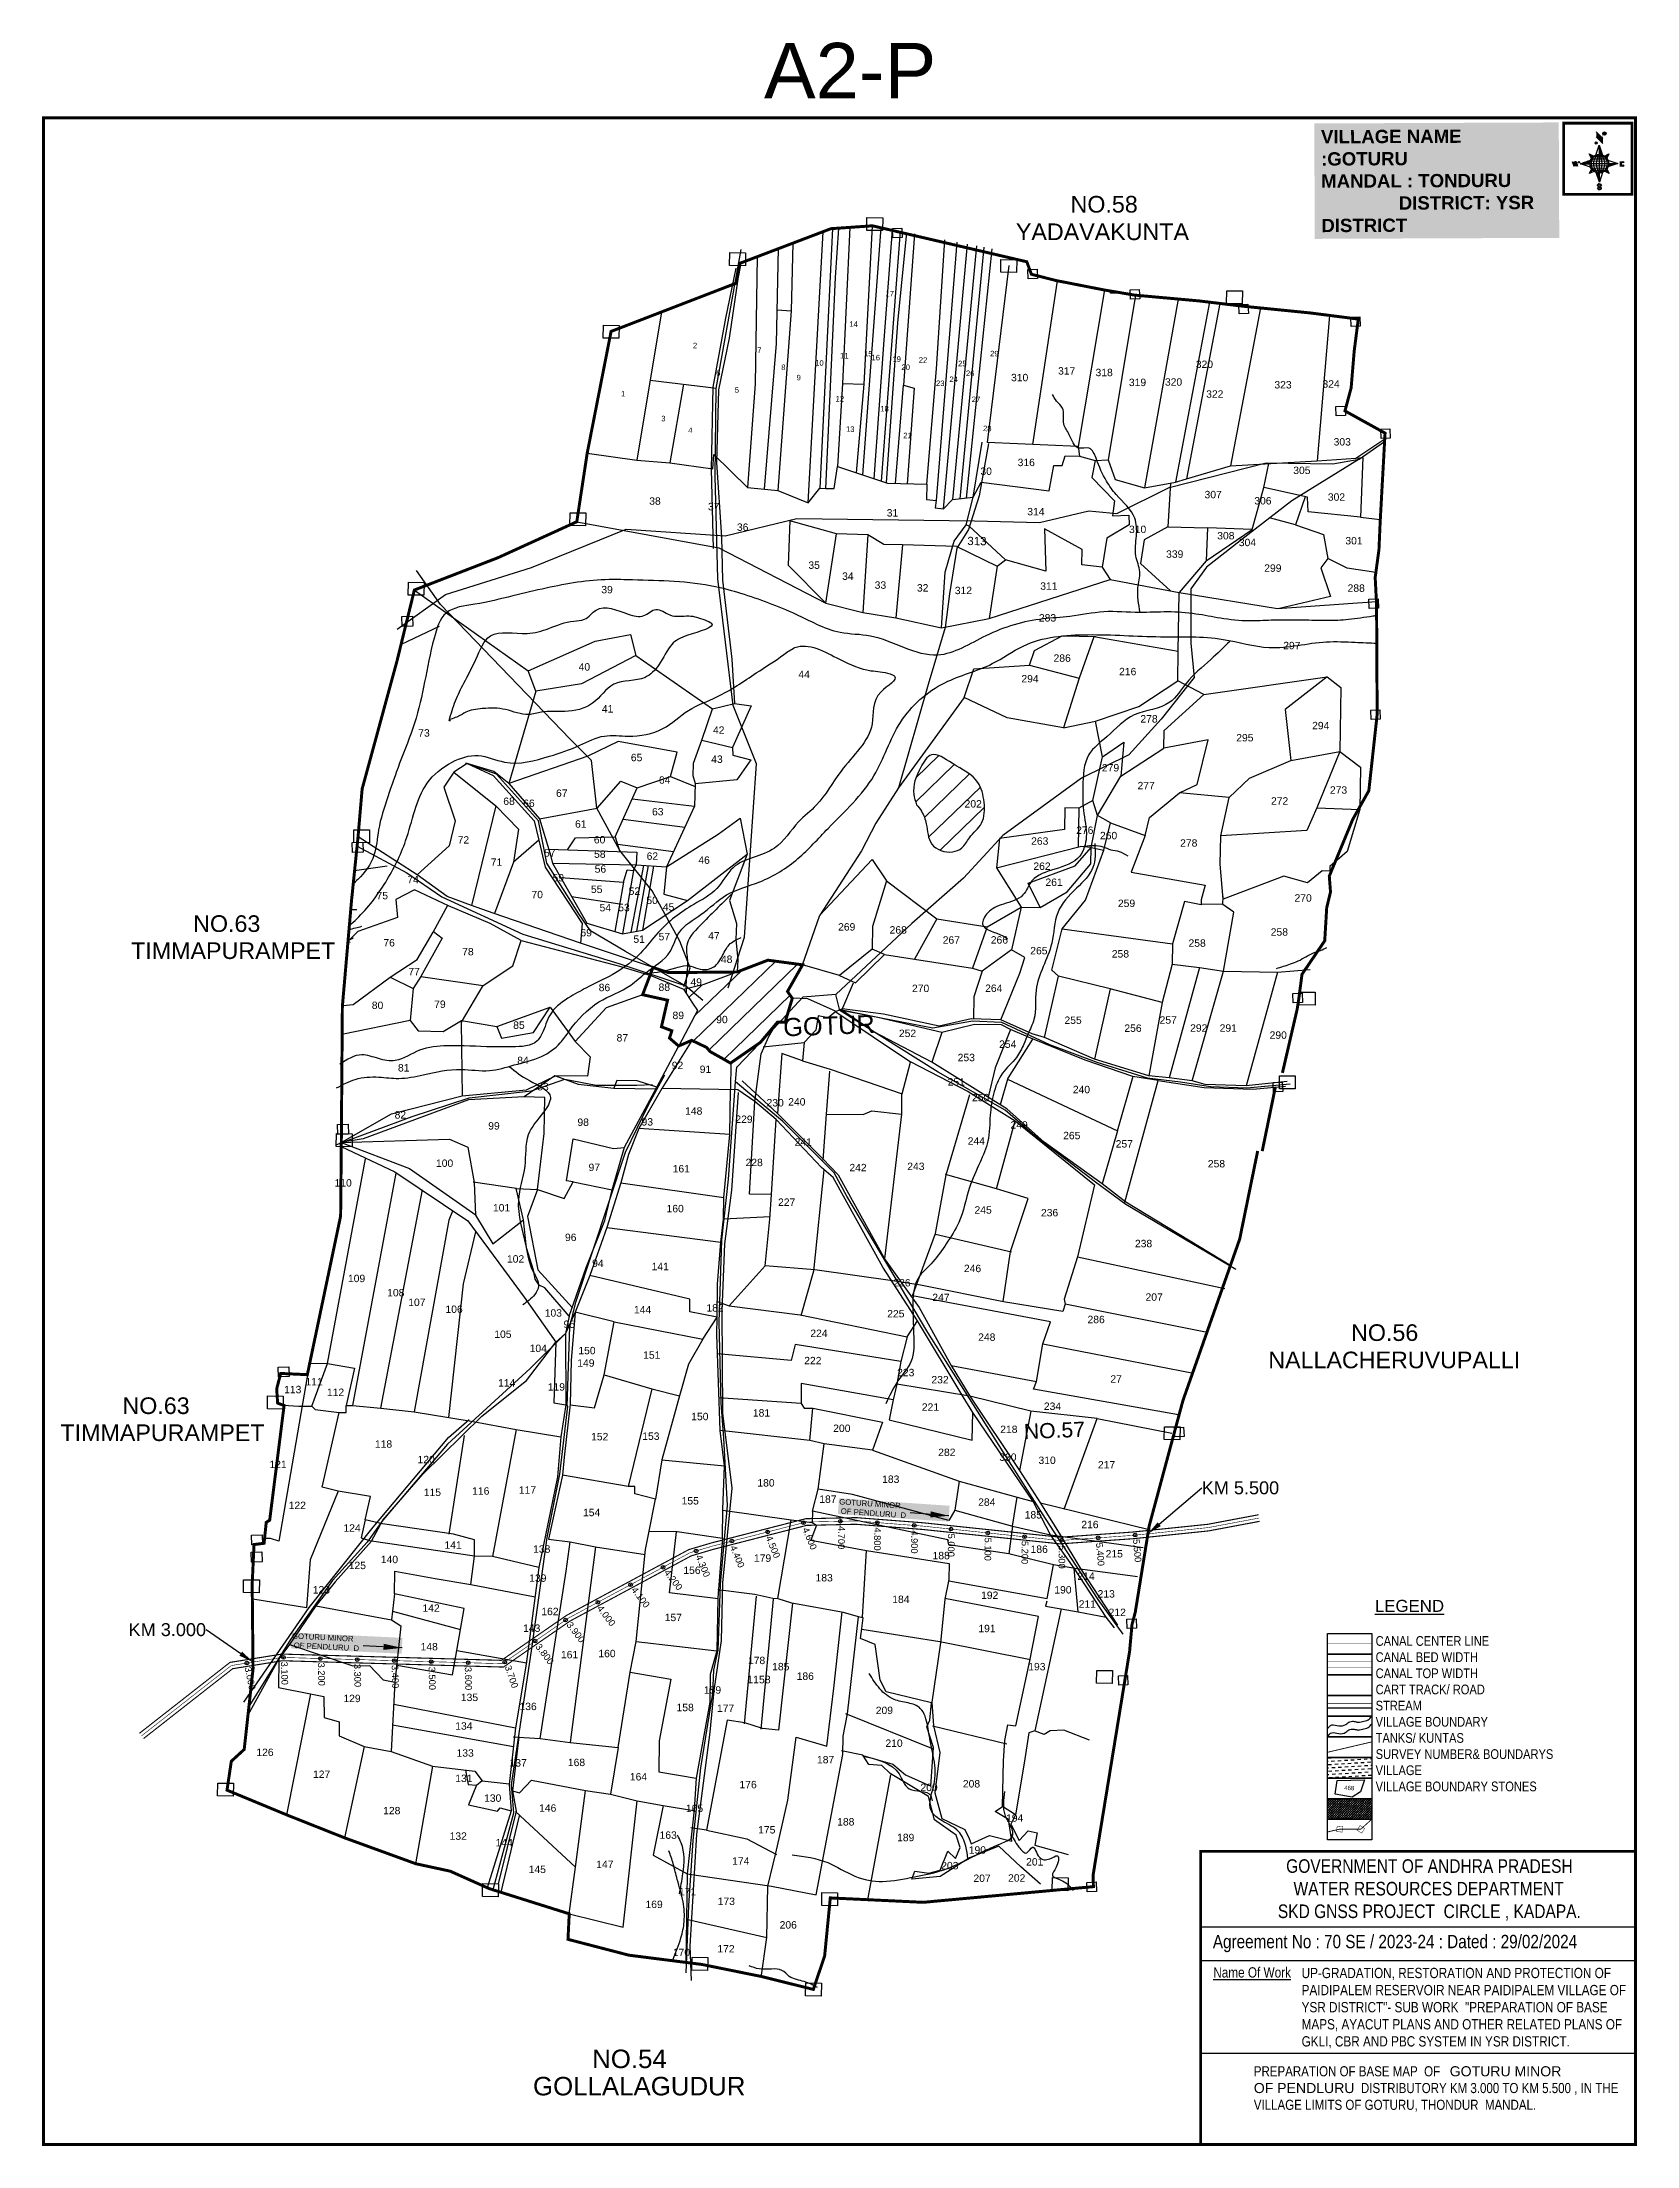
# Model space of a CAD drawing. Header units: inches. Extents: x 209673 to 213985, y 1597149 to 1602838.
import ezdxf
from ezdxf import colors
from ezdxf.entities.mleader import LeaderData, LeaderLine
from ezdxf.enums import TextEntityAlignment as Align
from ezdxf.math import Vec2, Vec3

# ---------------------------------------------------------------- set-up
doc = ezdxf.new("R2010")
doc.units = ezdxf.units.IN
doc.header["$MEASUREMENT"] = 0
doc.header["$PDMODE"] = 32
doc.header["$PDSIZE"] = 10
doc.linetypes.add('ACAD_ISO02W100', pattern=[15, 12, -3])
doc.linetypes.add('HIDDEN2', pattern=[0.1875, 0.125, -0.0625])
for name, color, linetype in [('AQUADUCT', 1, 'Continuous'), ('bord', 1, 'Continuous'), ('CANAL1', 7, 'Continuous'), ('CSMark', 72, 'Continuous'), ('DIMENSION', 7, 'Continuous'), ('FRAME 025', 7, 'Continuous'), ('PAPER SIZE', 5, 'Continuous'), ('PLOT', 7, 'Continuous'), ('PLOT NO', 7, 'Continuous'), ('PLOTS', 7, 'Continuous'), ('PLOTS NO', 7, 'Continuous'), ('RE REMARKS', 7, 'Continuous'), ('ROAD', 1, 'Continuous'), ('ROADS', 1, 'Continuous'), ('STREAM', 4, 'Continuous'), ('STREAMS', 4, 'Continuous'), ('STRUCTURE', 5, 'Continuous'), ('TABLE', 7, 'Continuous'), ('tank', 4, 'Continuous'), ('TEXT', 1, 'Continuous'), ('text2', 7, 'Continuous'), ('TITLEBLOCK', 7, 'Continuous'), ('VILLAGE', 7, 'Continuous'), ('VILLAGE BOUNDARY STONES', 1, 'Continuous'), ('VILLAGE BOUNDRY', 5, 'Continuous'), ('VILLAGE BOUNDRY STONE', 1, 'Continuous'), ('VILLAGE BOUNDRY STONES', 1, 'Continuous'), ('VILLAGE STONES', 240, 'Continuous')]:
    doc.layers.add(name, color=color, linetype=linetype)
doc.styles.add('A', font='arial.ttf')
doc.styles.add('ARIALN', font='ARIALN.TTF')
doc.styles.add('FONT1', font='Arial')
doc.styles.get("Standard").update_dxf_attribs({"font": 'arial.ttf'})
doc.linetypes.add('DOTS', pattern='A,1e-06,-3,["●",Standard,S=3,R=0,X=-1.25,Y=-1.25],-3', length=6.000001)
doc.dimstyles.get("Standard").update_dxf_attribs({"dimtxt": 0.18, "dimasz": 0.18, "dimexe": 0.18, "dimexo": 0.0625, "dimgap": 0.09, "dimtad": 0, "dimtih": 1, "dimtoh": 1, "dimdec": 4, "dimzin": 0, "dimdsep": 46, "dimtxsty": 'Standard', "dimcen": 0.09, "dimadec": 0, "dimazin": 0, "dimtfac": 1, "dimtdec": 4, "dimtofl": 0, "dimtmove": 0, "dimatfit": 3, "dimfxl": 1, "dimtolj": 1, "dimtzin": 0, "dimarcsym": 0})
pattern_1 = [(44.0717, (208667.79, 1597005.54), (-32.3195, 33.38413), [])]
pattern_2 = [(267.297113149, (-8720374.938, 50637915.138), (10.5367255337, -0.497431438), [])]
pattern_3 = [(357.297113149, (-8720374.938, 50637915.138), (0.497431438, 10.5367255337), [])]

msp = doc.modelspace()

# ---------------------------------------------------------------- texts
at = {"layer": 'CSMark', "color": 1, "linetype": 'Continuous', "style": 'FONT1'}
for s, rotation, p in [('4.700', 269.3611, (211834.2, 1598762.5)), ('4.800', 269.3611, (211931.5, 1598758.6)), ('4.400', 292.5522, (211565.2, 1598713.8)), ('4.500', 292.5522, (211661.7, 1598739.8)), ('4.600', 292.5522, (211760.8, 1598762.4)), ('4.900', 269.3611, (212031.5, 1598750.7)), ('5.000', 269.3611, (212131, 1598741.8)), ('5.100', 269.3611, (212230.2, 1598731)), ('5.200', 269.3611, (212330.1, 1598722.1)), ('5.300', 269.3611, (212430.3, 1598709.9)), ('5.400', 274.8873, (212537, 1598717.3)), ('5.500', 274.8873, (212637, 1598727.4)), ('4.300', 292.5522, (211472.3, 1598688.6)), ('4.100', 307.4804, (211310.7, 1598607.6)), ('4.200', 307.4804, (211399.4, 1598654.8)), ('4.000', 307.4804, (211218.1, 1598557.6)), ('3.900', 307.4804, (211135.6, 1598513.3)), ('3.800', 307.4804, (211051.5, 1598454.2)), ('3.000', 281.6305, (210242.3, 1598382.5)), ('3.100', 271.4703, (210329.8, 1598395.7)), ('3.200', 271.4703, (210429.6, 1598393.2)), ('3.300', 271.4703, (210527.1, 1598389.8)), ('3.400', 271.4703, (210629, 1598386.5)), ('3.500', 271.4703, (210728.8, 1598381.9)), ('3.600', 271.4703, (210826.8, 1598381.3)), ('3.700', 288.8192, (210952.9, 1598388))]:
    msp.add_text(s, height=18, rotation=rotation, dxfattribs=at).set_placement(p, align=Align.MIDDLE_RIGHT)
at = {"layer": 'DIMENSION', "color": 1}
for s, height, p in [('A2-P', 150, (211625.1, 1602685.4)), ('NO.58', 45, (212454, 1602376.7)), ('YADAVAKUNTA', 45, (212306.2, 1602302.3)), ('NO.63', 45, (210081.8, 1600431.6)), ('TIMMAPURAMPET', 45, (209914.1, 1600358.5)), ('NO.56', 45, (213212.4, 1599325.7)), ('NALLACHERUVUPALLI', 45, (212988.6, 1599251.8)), ('NO.63', 45, (209890.7, 1599128.1)), ('TIMMAPURAMPET', 45, (209723, 1599055.1)), ('NO.54', 50, (211160.5, 1597359.6)), ('GOLLALAGUDUR', 50, (211000.6, 1597285.8))]:
    msp.add_text(s, height=height, dxfattribs=at).set_placement(p)
at = {"layer": 'PLOT'}
for s, height, p in [('17', 14.87, (211965.2, 1602157.3)), ('14', 14.87, (211867.4, 1602075.2)), ('2', 14.9, (211438.7, 1602017.1)), ('7', 14.9, (211612.6, 1602004.6)), ('6', 14.9, (211501.7, 1601943)), ('8', 14.9, (211677.5, 1601958.3)), ('10', 14.87, (211775.1, 1601970.3)), ('11', 14.87, (211842.3, 1601989.6)), ('15', 14.87, (211907.1, 1601995.2)), ('16', 14.87, (211927.3, 1601984.7)), ('19', 14.87, (211983.8, 1601980.4)), ('20', 14.87, (212008.4, 1601958.5)), ('22', 14.87, (212055.2, 1601978.1)), ('25', 14.87, (212161.5, 1601968.5)), ('26', 14.87, (212182.6, 1601942.1)), ('29', 14.87, (212248, 1601995.4)), ('1', 14.9, (211244.5, 1601887)), ('5', 14.9, (211551.9, 1601896.9)), ('9', 14.9, (211719, 1601930.4)), ('23', 14.87, (212101.7, 1601915.1)), ('24', 14.87, (212138.1, 1601925.8)), ('12', 14.87, (211830.2, 1601873.1)), ('18', 14.87, (211951.1, 1601846.2)), ('27', 14.87, (212198.4, 1601871.6)), ('3', 14.9, (211353.1, 1601819.7)), ('4', 14.9, (211426, 1601788)), ('13', 14.87, (211858.3, 1601791.2)), ('21', 14.87, (212013.3, 1601773.9)), ('28', 14.87, (212228.9, 1601793))]:
    msp.add_text(s, height=height, rotation=359.0717, dxfattribs=at).set_placement(p, align=Align.MIDDLE_CENTER)
msp.add_text('313', height=22.3, rotation=359.0717, dxfattribs=at).set_placement((212174.7, 1601477.8))
at = {"layer": 'PLOT NO'}
msp.add_text('1158', height=20.45, dxfattribs=at).set_placement((211611.4, 1598410.2), align=Align.MIDDLE_CENTER)
msp.add_text('468', height=11.67, rotation=358.6877, dxfattribs=at).set_placement((213207.4, 1598117, -0.8), align=Align.MIDDLE_CENTER)
at = {"layer": 'PLOTS NO'}
for s, p in [('317', (212420.2, 1601938.6)), ('318', (212521.5, 1601934.3)), ('320', (212792.6, 1601956.5)), ('310', (212293.1, 1601920.6)), ('319', (212611.7, 1601907.5)), ('320', (212709.1, 1601908.6)), ('322', (212820.6, 1601876.1)), ('323', (213005.1, 1601901.1)), ('324', (213135.1, 1601903.3)), ('303', (213165.2, 1601746.8)), ('316', (212310.9, 1601691.1)), ('305', (213056.1, 1601669.7)), ('307', (212816.2, 1601604.2)), ('306', (212950.7, 1601587.4)), ('302', (213149.6, 1601597.5)), ('314', (212336.9, 1601558.1)), ('310', (212612, 1601510.2)), ('308', (212850.5, 1601493)), ('304', (212908.9, 1601474.7)), ('301', (213197, 1601479.4)), ('339', (212712.3, 1601443.3)), ('299', (212977.6, 1601405.4)), ('312', (212141, 1601344.9)), ('311', (212372, 1601356.8)), ('288', (213203, 1601351.3)), ('283', (212368.3, 1601270.9)), ('297', (213029, 1601196)), ('286', (212408, 1601162)), ('294', (212321.1, 1601106.4)), ('216', (212585.2, 1601125.7)), ('294', (213107.1, 1600979.6)), ('295', (212901.9, 1600946.8)), ('273', (213155.2, 1600805.3)), ('202', (212167.5, 1600768)), ('272', (212995.9, 1600775.8)), ('278', (212750.3, 1600662.1)), ('270', (213059.5, 1600513.5)), ('258', (212995.2, 1600421.5)), ('258', (212772.9, 1600391.5)), ('240', (212460.1, 1599995.5)), ('148', (211411.9, 1599937.4)), ('265', (212433.9, 1599871.1)), ('257', (212576, 1599848.6)), ('161', (211378.3, 1599781.3)), ('258', (212825.1, 1599794.9)), ('160', (211361.7, 1599673.6)), ('236', (212374, 1599662.5)), ('238', (212628.1, 1599579.1)), ('141', (211321.3, 1599517)), ('207', (212656.7, 1599434.3)), ('144', (211273.5, 1599400.4)), ('286', (212499.8, 1599373.7)), ('232', (212077.8, 1599211)), ('27', (212561.7, 1599212.9)), ('150', (211428.4, 1599111.4)), ('234', (212381.8, 1599139.2)), ('200', (211812.3, 1599079.6)), ('218', (212263.8, 1599076.7)), ('282', (212096.2, 1599014.6)), ('330', (212261.3, 1599001.5)), ('310', (212367.3, 1598993)), ('183', (211944.5, 1598941.8)), ('187', (211774.6, 1598887.9)), ('284', (212204.2, 1598879.9)), ('185', (212330, 1598845.6)), ('186', (212345.9, 1598752.6)), ('188', (212080.9, 1598735.4)), ('190', (212410, 1598642.8))]:
    msp.add_text(s, height=20, dxfattribs=at).set_placement(p)
for s, p in [('30', (212225.8, 1601677.3)), ('38', (211330.4, 1601596.7)), ('37', (211489.1, 1601581.7)), ('31', (211972.5, 1601564.8)), ('36', (211567.5, 1601526.1)), ('35', (211760.7, 1601423.4)), ('34', (211851.9, 1601393.6)), ('33', (211939.9, 1601369.5)), ('39', (211200.8, 1601357.2)), ('32', (212054.2, 1601362)), ('40', (211139.5, 1601148.2)), ('44', (211733.6, 1601127.9)), ('41', (211202.4, 1601034.9)), ('42', (211502.7, 1600977.3)), ('278', (212666.1, 1601007.8)), ('73', (210705.9, 1600969.8)), ('65', (211280.7, 1600903.2)), ('43', (211498, 1600898.7)), ('279', (212562.1, 1600875.5)), ('67', (211078.4, 1600806.8)), ('64', (211356.5, 1600842.4)), ('277', (212658.3, 1600827.3)), ('68', (210935.8, 1600785)), ('66', (210989.6, 1600779.5)), ('63', (211337.9, 1600756.7)), ('61', (211129.8, 1600723.4)), ('276', (212492.4, 1600706.7)), ('260', (212556.8, 1600692.2)), ('72', (210812.5, 1600680.4)), ('57', (211046, 1600645.3)), ('60', (211180.7, 1600680.9)), ('58', (211181.3, 1600642)), ('62', (211323.4, 1600636.6)), ('263', (212370.7, 1600677.4)), ('74', (210676.4, 1600573.2)), ('71', (210902.1, 1600620.5)), ('59', (211069, 1600578.4)), ('56', (211182.9, 1600601.8)), ('46', (211463.2, 1600625.8)), ('262', (212376.8, 1600609.4)), ('75', (210593.1, 1600529.9)), ('70', (211012, 1600532.7)), ('55', (211172.8, 1600546.9)), ('52', (211274.8, 1600541.9)), ('50', (211322.6, 1600517)), ('261', (212409.4, 1600566)), ('54', (211196.1, 1600497.3)), ('53', (211246.6, 1600497.6)), ('45', (211367.1, 1600499)), ('259', (212605.3, 1600509)), ('76', (210611.7, 1600402.3)), ('69', (211144.5, 1600429.7)), ('51', (211287.6, 1600412.1)), ('57', (211355.7, 1600418.9)), ('47', (211489.8, 1600421.3)), ('269', (211848.8, 1600445.3)), ('268', (211988, 1600437.1)), ('267', (212131.7, 1600409.8)), ('266', (212261.6, 1600410.1)), ('78', (210824.7, 1600378.3)), ('48', (211524.2, 1600357.8)), ('265', (212368.3, 1600381)), ('258', (212588.8, 1600372.4)), ('77', (210679.3, 1600324.4)), ('49', (211441.8, 1600296.1)), ('80', (210580.3, 1600233.2)), ('79', (210749, 1600236.2)), ('86', (211193.8, 1600281.4)), ('88', (211355.6, 1600282.2)), ('270', (212048.6, 1600279)), ('264', (212246.3, 1600279.4)), ('85', (210962.6, 1600179.5)), ('89', (211393.4, 1600205.9)), ('90', (211511.5, 1600194.8)), ('255', (212460.8, 1600192.9)), ('257', (212718, 1600193.5)), ('87', (211242.1, 1600145.3)), ('252', (212013.2, 1600157.5)), ('254', (212284.1, 1600128.2)), ('256', (212622.8, 1600171.4)), ('292', (212800.6, 1600171.9)), ('291', (212880.4, 1600171.8)), ('290', (213015.5, 1600152.7)), ('81', (210651, 1600064.2)), ('84', (210973.6, 1600084.1)), ('92', (211391.3, 1600070.7)), ('253', (212172.1, 1600092.1)), ('83', (211027.5, 1600013.3)), ('91', (211466.9, 1600060.3)), ('251', (212145, 1600026.2)), ('230', (211655.3, 1599969.7)), ('240', (211713.9, 1599972.2)), ('250', (212210.7, 1599983.7)), ('82', (210642, 1599937)), ('99', (210895.1, 1599907.3)), ('98', (211136.3, 1599917.1)), ('93', (211309.6, 1599918.1)), ('229', (211571.1, 1599925.2)), ('249', (212315, 1599909.8)), ('241', (211731.3, 1599863.4)), ('244', (212199.3, 1599866.2)), ('100', (210761.6, 1599806.3)), ('97', (211166.4, 1599795.1)), ('228', (211598.6, 1599808.3)), ('242', (211879.3, 1599794.4)), ('243', (212035.8, 1599797.8)), ('110', (210487.4, 1599753.2)), ('101', (210915.6, 1599685.7)), ('227', (211686.4, 1599700.9)), ('245', (212217.6, 1599679.9)), ('96', (211102.6, 1599605.8)), ('109', (210523.6, 1599494.7)), ('102', (210953.5, 1599547.5)), ('94', (211176, 1599535.8)), ('246', (212189, 1599521.7)), ('108', (210629.7, 1599456.3)), ('226', (211998.2, 1599483.1)), ('247', (212103.6, 1599443.4)), ('107', (210686.6, 1599430.2)), ('106', (210787.2, 1599411.4)), ('103', (211055.6, 1599401.4)), ('182', (211492.7, 1599415)), ('225', (211981.6, 1599399.4)), ('105', (210919.2, 1599343.9)), ('95', (211098.8, 1599370.8)), ('224', (211773.7, 1599346.4)), ('248', (212227.5, 1599336)), ('104', (211014.9, 1599305.6)), ('149', (211143.6, 1599266.1)), ('150', (211146.5, 1599299.7)), ('151', (211321.7, 1599287.6)), ('222', (211757.2, 1599272.6)), ('111', (210408.7, 1599215.4)), ('114', (210929.5, 1599212.4)), ('223', (212008.4, 1599240.3)), ('113', (210351, 1599194.3)), ('112', (210466.8, 1599186.9)), ('119', (211063.8, 1599201.4)), ('181', (211618.4, 1599131.2)), ('221', (212075.2, 1599146.9)), ('118', (210596.5, 1599047)), ('152', (211181, 1599067)), ('153', (211319.3, 1599068.2)), ('121', (210311.3, 1598992)), ('120', (210711.8, 1599005)), ('217', (212551.3, 1598990.9)), ('180', (211630.5, 1598942)), ('122', (210363.4, 1598881.1)), ('115', (210728.6, 1598916.4)), ('116', (210859.4, 1598920.1)), ('117', (210985.6, 1598922.6)), ('155', (211425.7, 1598893.5)), ('124', (210511.4, 1598820)), ('154', (211159.1, 1598861.9)), ('216', (212506.4, 1598829.4)), ('141', (210784.6, 1598773.8)), ('138', (211024.3, 1598763)), ('125', (210525.7, 1598718.7)), ('140', (210612.5, 1598734.9)), ('156', (211430.4, 1598705.7)), ('179', (211621.3, 1598738.5)), ('215', (212572.2, 1598750.3)), ('123', (210428.4, 1598652.8)), ('139', (211013.7, 1598684.4)), ('183', (211787.8, 1598685.5)), ('214', (212495.9, 1598689.7)), ('213', (212550.4, 1598641.8)), ('142', (210725.1, 1598603.4)), ('162', (211046.4, 1598594.2)), ('184', (211995.2, 1598627.2)), ('192', (212235.3, 1598638.1)), ('211', (212499.4, 1598614.4)), ('212', (212580.2, 1598591.9)), ('143', (210997.2, 1598549.1)), ('157', (211380, 1598578.1)), ('191', (212228, 1598548.2)), ('148', (210720, 1598499)), ('161', (211099.5, 1598477.6)), ('160', (211200.6, 1598480.6)), ('178', (211605.1, 1598461.9)), ('185', (211670.5, 1598445.2)), ('186', (211736.8, 1598419.3)), ('193', (212362.9, 1598445.1)), ('129', (210511.3, 1598359.1)), ('135', (210828.9, 1598361.9)), ('159', (211485.9, 1598381.9)), ('136', (210987.3, 1598337.5)), ('158', (211412, 1598334.6)), ('177', (211521.3, 1598332.6)), ('209', (211950.6, 1598326.8)), ('134', (210813.7, 1598284.6)), ('126', (210276, 1598213.4)), ('133', (210817.2, 1598211.6)), ('137', (210960.5, 1598184.9)), ('168', (211118.2, 1598186.1)), ('187', (211791.7, 1598193.6)), ('210', (211976.8, 1598238.1)), ('127', (210429.1, 1598154.1)), ('131', (210813.7, 1598143)), ('164', (211285.8, 1598147.3)), ('208', (212186.1, 1598128.3)), ('130', (210891.7, 1598089.6)), ('176', (211582.2, 1598126.2)), ('200', (212071.4, 1598118.5)), ('128', (210618.8, 1598055.8)), ('146', (211040.4, 1598062.8)), ('165', (211437.3, 1598062.1)), ('188', (211846.3, 1598025.5)), ('194', (212302.9, 1598035.7)), ('132', (210798.5, 1597986.9)), ('144', (210922.8, 1597969.2)), ('163', (211366.1, 1597989.6)), ('175', (211632.7, 1598003.9)), ('189', (212008.3, 1597983.1)), ('147', (211194.8, 1597910.4)), ('174', (211562.4, 1597919.5)), ('203', (212127.5, 1597907)), ('190', (212202, 1597949.4)), ('201', (212357.1, 1597917.3)), ('145', (211012.2, 1597896.9)), ('207', (212214.7, 1597872.9)), ('202', (212308.4, 1597873.7)), ('169', (211328, 1597802.3)), ('171', (211418.6, 1597836.7)), ('173', (211523.3, 1597810.5)), ('206', (211690.7, 1597746.8)), ('170', (211402, 1597672.4)), ('172', (211522.4, 1597682.2))]:
    msp.add_text(s, height=20, dxfattribs=at).set_placement(p, align=Align.MIDDLE_CENTER)
at = {"layer": 'STRUCTURE', "color": 5, "char_height": 15, "width": 296.897, "attachment_point": 1, "bg_fill": 1, "box_fill_scale": 1.1, "bg_fill_color": 7, "bg_fill_true_color": 16777215, "bg_fill_transparency": 0}
for insert, rotation in [((211829.2, 1598898.9), 356.0881), ((210349.5, 1598535.8), 357.2415)]:
    msp.add_mtext('{\\f@Arial Unicode MS|b0|i0|c0|p34;\\C1;GOTURU MINOR \\P OF PENDLURU  D\\Ftxt|c0; }', dxfattribs=dict(at, insert=insert, rotation=rotation))
at = {"layer": 'TABLE', "extrusion": (0.000201441, 0.004807, 0.999988), "style": 'A'}
msp.add_text('%%ULEGEND', height=32.54, rotation=359.9999, dxfattribs=at).set_placement((213370.3, 1598590.7, 7727.3), align=Align.MIDDLE)
at = {"layer": 'TEXT'}
for s, height, p in [('GOTUR', 49.07, (211678.1, 1600149)), ('NO.57', 40.89, (212328.6, 1599060.4))]:
    msp.add_text(s, height=height, rotation=2.2125, dxfattribs=at).set_placement(p)
at = {"layer": 'TEXT', "insert": (213131, 1602599.7), "char_height": 36, "width": 624.982, "attachment_point": 1, "rotation": 0.2399, "bg_fill": 1, "box_fill_scale": 1.5, "bg_fill_color": 253, "bg_fill_transparency": 0}
msp.add_mtext('{\\fArial|b1|i0|c0|p34;\\C1;VILLAGE NAME :\\C5;GOTURU               \\C1;MANDAL : \\C5;TONDURU                        \\C1;DISTRICT: \\C5;YSR DISTRICT}', dxfattribs=at)
at = {"layer": 'TITLEBLOCK', "extrusion": (0.000201441, 0.004807, 0.999988), "style": 'ARIALN'}
msp.add_text('%%UName Of Work', height=27.729, rotation=359.9999, dxfattribs=at).set_placement((212839.9, 1597585.8, 7719.1))
at = {"layer": 'TITLEBLOCK', "extrusion": (0.000201441, 0.004807, 0.999988), "attachment_point": 1, "text_direction": (1, -1e-06, -0.000201), "style": 'ARIALN'}
for s, insert, char_height, width in [('CANAL CENTER LINE \\PCANAL BED WIDTH {\\H1.52882x; }\\PCANAL TOP WIDTH {\\H1.35255x; }\\PCART TRACK/ ROAD{\\H1.4113x; }\\PSTREAM {\\H1.39172x; }\\PVILLAGE BOUNDARY{\\H1.39825x; }\\PTANKS/ KUNTAS{\\H1.39607x; }\\PSURVEY NUMBER& BOUNDARYS{\\H1.3968x; }\\PVILLAGE{\\H1.39655x; }\\PVILLAGE BOUNDARY STONES{\\H1.39664x; }', (213278.8, 1598527.6, -0.8), 26.216, 549.644), ('\\pi47.97778;GOVERNMENT OF ANDHRA PRADESH  \\P\\pi67.92599;WATER RESOURCES DEPARTMENT      \\P\\pi25.55325;SKD GNSS PROJECT  CIRCLE , KADAPA.', (212988.9, 1597924.2, -5.6), 36.67, 864.868), ('Agreement No : 70 SE / 2023-24 : Dated : 29/02/2024', (212838.7, 1597719.8, -6.6), 36.047, 1163.558), ('UP-GRADATION, RESTORATION AND PROTECTION OF PAIDIPALEM RESERVOIR NEAR PAIDIPALEM VILLAGE OF YSR DISTRICT"- SUB WORK  "PREPARATION OF BASE MAPS, AYACUT PLANS AND OTHER RELATED PLANS OF GKLI, CBR AND PBC SYSTEM IN YSR DISTRICT.', (213078.7, 1597630.6, -5.9), 27.7286, 895.045), ('PREPARATION OF BASE MAP  OF {\\C1;  \\f@Arial Unicode MS|b0|i0|c0|p34;GOTURU MINOR \\POF PENDLURU\\fArial Narrow|b0|i0|c0|p34;  DISTRIBUTORY }KM {\\C0;3.000 TO KM 5.500\\C1; , }IN THE VILLAGE LIMITS OF {\\C5;GOTURU,} {\\C5;THONDUR } MANDAL.', (212949.4, 1597364.6, -14.8), 27.1976, 1114.701)]:
    msp.add_mtext(s, dxfattribs=dict(at, insert=insert, char_height=char_height, width=width))

# ---------------------------------------------------------------- blocks, each defined once
blk = doc.blocks.new('*X22')
at = {"color": 0, "linetype": 'Continuous'}
for p, q in [((6321.6, 240.5), (6322.3, 241.2)), ((6321.6, 240.3), (6322.3, 241)), ((6321.6, 240.1), (6322.3, 240.8)), ((6321.6, 239.9), (6322.4, 240.7)), ((6321.6, 239.8), (6322.4, 240.6)), ((6321.6, 239.6), (6322.5, 240.5)), ((6321.6, 239.4), (6322.5, 240.3)), ((6321.6, 239.2), (6322.6, 240.2)), ((6321.7, 239.1), (6322.6, 240.1)), ((6321.8, 240.8), (6322.4, 241.4)), ((6321.8, 239), (6322.7, 240)), ((6321.8, 239), (6322.8, 239.9)), ((6321.9, 238.9), (6322.9, 239.8)), ((6322, 238.8), (6323, 239.7)), ((6322.1, 241.3), (6322.4, 241.6)), ((6322.1, 238.7), (6323.1, 239.6)), ((6322.2, 238.6), (6323.1, 239.6)), ((6322.3, 238.5), (6323.2, 239.5)), ((6322.4, 238.5), (6323.3, 239.4)), ((6322.5, 238.4), (6323.4, 239.3)), ((6322.7, 238.4), (6323.6, 239.3)), ((6322.8, 238.3), (6323.7, 239.2)), ((6322.9, 238.3), (6323.8, 239.1)), ((6323.1, 238.2), (6323.9, 239.1)), ((6323.2, 238.2), (6324, 239)), ((6323.3, 238.2), (6324.2, 239)), ((6323.5, 238.1), (6324.3, 238.9)), ((6323.7, 238.1), (6324.4, 238.9)), ((6323.8, 238.1), (6324.6, 238.8)), ((6324.1, 238.2), (6324.7, 238.8)), ((6324.3, 238.3), (6324.9, 238.8)), ((6324.6, 238.3), (6325.1, 238.8)), ((6324.8, 238.4), (6325.2, 238.8)), ((6325.1, 238.5), (6325.4, 238.8)), ((6325.4, 238.6), (6325.6, 238.8))]:
    blk.add_line(p, q, dxfattribs=at)
blk = doc.blocks.new('*X21')
at = {"color": 0, "linetype": 'Continuous'}
for p, q in [((6324.4, 240.3), (6324.5, 240.4)), ((6324.6, 240.3), (6324.8, 240.5)), ((6324.7, 240.2), (6325, 240.5)), ((6324.8, 240.2), (6325.2, 240.6)), ((6325, 240.1), (6325.5, 240.6)), ((6325.1, 240.1), (6325.6, 240.6)), ((6325.2, 240), (6325.8, 240.6)), ((6325.3, 240), (6326, 240.6)), ((6325.4, 239.9), (6326.1, 240.6)), ((6325.5, 239.8), (6326.2, 240.5)), ((6325.6, 239.8), (6326.3, 240.5)), ((6325.7, 239.7), (6326.5, 240.4)), ((6325.9, 239.6), (6326.6, 240.3)), ((6326, 239.5), (6326.7, 240.3)), ((6326, 239.4), (6326.8, 240.2)), ((6326.1, 239.3), (6327, 240.2)), ((6326.2, 239.3), (6327.1, 240.1)), ((6326.3, 239.2), (6327.1, 240)), ((6326.4, 239.1), (6327.2, 239.9)), ((6326.5, 239), (6327.3, 239.8)), ((6326.5, 238.9), (6327.4, 239.7)), ((6326.6, 238.8), (6327.5, 239.6)), ((6326.7, 238.7), (6327.5, 239.5)), ((6326.8, 238.6), (6327.6, 239.4)), ((6326.8, 238.5), (6327.7, 239.3)), ((6326.8, 236.5), (6327.4, 237)), ((6326.9, 238.3), (6327.8, 239.2)), ((6326.9, 238.2), (6327.9, 239.1)), ((6326.9, 236.8), (6327.6, 237.4)), ((6327, 238.1), (6327.8, 239)), ((6327, 237.9), (6327.8, 238.8)), ((6327, 237.8), (6327.8, 238.6)), ((6327, 237.6), (6327.8, 238.4)), ((6327, 237.4), (6327.8, 238.2)), ((6327, 237.3), (6327.8, 238)), ((6327, 237.1), (6327.8, 237.9))]:
    blk.add_line(p, q, dxfattribs=at)
blk = doc.blocks.new('H')
at = {"layer": 'bord', "extrusion": (0.000427885, 0.004792, 0.999988)}
h = blk.add_hatch(dxfattribs=at)
h.set_pattern_fill('LINE', color=8, scale=84.387686, angle=-2.7029, style=0)
h.set_pattern_definition(pattern_3)
h.paths.add_polyline_path([(-492, 786, -0.090992), (-448, 775), (-486, 912)])
h = blk.add_hatch(dxfattribs=at)
h.set_pattern_fill('LINE', color=8, scale=84.387686, angle=-92.7029, style=0)
h.set_pattern_definition(pattern_2)
h.paths.add_polyline_path([(-625, 665, -0.090992), (-615, 710), (-751, 671)])
h = blk.add_hatch(dxfattribs=at)
h.set_pattern_fill('LINE', color=8, scale=84.387686, angle=-92.7029, style=0)
h.set_pattern_definition(pattern_2)
h.paths.add_polyline_path([(-246, 647), (-372, 653, -0.090992), (-382, 609)])
h = blk.add_hatch(dxfattribs=at)
h.set_pattern_fill('LINE', color=8, scale=84.387686, angle=-2.7029, style=0)
h.set_pattern_definition(pattern_3)
h.paths.add_polyline_path([(-504, 533, -0.090992), (-549, 543), (-510, 406)])
for p, q in [((-538, 774, -1216), (-487, 906, -1216)), ((-519, 1020, -1217), (-435, 927, -1216)), ((-516, 1087, -1217), (-432, 994, -1217)), ((-487, 906, -1216), (-493, 780, -1216)), ((-487, 906, -1216), (-448, 769, -1216)), ((-865, 701, -1215), (-847, 638, -1215)), ((-847, 700, -1215), (-829, 637, -1215)), ((-829, 699, -1215), (-811, 636, -1215)), ((-829, 699, -1215), (-811, 698, -1215)), ((-811, 698, -1215), (-794, 635, -1215)), ((-752, 665, -1215), (-615, 704, -1215)), ((-752, 665, -1215), (-625, 659, -1215)), ((-619, 614, -1215), (-752, 665, -1215)), ((-639, 526, -1214), (-606, 585, -1215)), ((-627, 794, -1216), (-567, 760, -1216)), ((-627, 794, -1216), (-584, 747, -1215)), ((-599, 731, -1215), (-627, 794, -1216)), ((-421, 753, -1216), (-359, 781, -1216)), ((-359, 781, -1216), (-405, 739, -1216)), ((-399, 576, -1215), (-371, 513, -1214)), ((-359, 781, -1216), (-392, 721, -1215)), ((-246, 641, -1215), (-383, 603, -1215)), ((-379, 693, -1215), (-246, 641, -1215)), ((-373, 647, -1215), (-246, 641, -1215)), ((-213, 669, -1215), (-217, 601, -1215)), ((-197, 600, -1215), (-194, 668, -1215)), ((-639, 526, -1214), (-593, 568, -1215)), ((-577, 553, -1215), (-639, 526, -1214)), ((-511, 400, -1214), (-549, 537, -1214)), ((-460, 533, -1215), (-511, 400, -1214)), ((-505, 527, -1214), (-511, 400, -1214)), ((-371, 513, -1214), (-431, 546, -1215)), ((-371, 513, -1214), (-414, 560, -1215))]:
    blk.add_line(p, q, dxfattribs=at)
at = {"layer": 'bord', "color": 8, "linetype": 'ByBlock', "extrusion": (0.000427885, 0.004792, 0.999988)}
for p, q in [((-373, 647, -1215), (-625, 659, -1215)), ((-378, 616, -1215), (-623, 628, -1215)), ((-375, 679, -1215), (-620, 691, -1215)), ((-392, 585, -1215), (-611, 595, -1215)), ((-386, 711, -1215), (-605, 722, -1215)), ((-411, 744, -1216), (-578, 752, -1216)), ((-493, 780, -1216), (-505, 527, -1214)), ((-420, 555, -1215), (-587, 562, -1215))]:
    blk.add_line(p, q, dxfattribs=at)
at = {"layer": 'bord', "extrusion": (0.000427885, 0.004792, 0.999988), "elevation": -1212}
for points, const_width in [([(-530, 950, 1), (-520, 939, 1)], 14.8), ([(-414, 1073, 1), (-398, 1058, 1)], 22.3), ([(-776, 697, 1), (-769, 690, 1)], 8.9), ([(-180, 618, 1), (-173, 611, 1)], 9.79), ([(-178, 667, 1), (-171, 660, 1)], 9.79), ([(-525, 322, 1), (-533, 329, 1)], 11.1), ([(-490, 362, 1), (-498, 369, 1)], 11.1)]:
    blk.add_lwpolyline(points, format="xyb", close=True, dxfattribs=dict(at, const_width=const_width))
for points, const_width in [([(-522, 960), (-516, 1093)], 1.61), ([(-434, 933), (-428, 1066)], 1.61), ([(-870, 707), (-846, 706)], 0.642), ([(-829, 643), (-855, 644)], 0.642), ([(-829, 643), (-821, 678)], 0.642), ([(-811, 642), (-784, 641)], 0.642), ([(-793, 641), (-782, 694)], 0.642), ([(-177, 605), (-226, 607)], 0.706), ([(-223, 676), (-174, 673)], 0.706), ([(-195, 645), (-185, 644)], 0.706)]:
    blk.add_lwpolyline(points, dxfattribs=dict(at, const_width=const_width))
for points in [[(-537, 317), (-531, 310), (-520, 307), (-505, 307), (-494, 310), (-486, 318), (-487, 326), (-491, 333), (-494, 336), (-503, 341), (-522, 347), (-530, 352), (-534, 355), (-537, 363), (-537, 373), (-530, 381), (-520, 384), (-504, 384), (-493, 380), (-487, 373)], [(-522, 348), (-526, 354), (-528, 361), (-528, 371), (-526, 375), (-521, 381), (-515, 384)], [(-505, 307), (-499, 312), (-497, 319), (-497, 327), (-501, 335), (-509, 343)]]:
    blk.add_lwpolyline(points, dxfattribs=at)
at = {"layer": 'bord', "extrusion": (0.000427885, 0.004792, 0.999988)}
for centre, radius in [((-525, 944, -1212), 14.8), ((-406, 1065, -1212), 22.3), ((-773, 694, -1212), 8.9), ((-498, 659, -1212), 127), ((-177, 615, -1212), 9.79), ((-174, 663, -1212), 9.79), ((-529, 325, -1212), 11.1), ((-494, 365, -1212), 11.1)]:
    blk.add_circle(centre, radius, dxfattribs=at)
at = {"layer": 'bord', "color": 8, "linetype": 'ByBlock', "extrusion": (0.000427885, 0.004792, 0.999988)}
for centre, radius, start, end in [((-482, 658, -1212), 128, 94.9254, 259.6691), ((-437, 656, -1212), 141, 113.2864, 241.308), ((-316, 651, -1212), 222, 142.5892, 212.0053), ((-560, 662, -1212), 141, 293.2864, 61.308), ((-681, 668, -1212), 222, 322.5892, 32.0053), ((-515, 660, -1212), 128, 274.9254, 79.6691)]:
    blk.add_arc(centre, radius, start, end, dxfattribs=at)
at = {"layer": 'bord', "extrusion": (0.000427885, 0.004792, 0.999988)}
for points in [[(-516, 1093, -1212), (-431, 1000, -1212), (-519, 1026, -1212), (-434, 933, -1212)], [(-864, 707, -1212), (-846, 706, -1212), (-846, 644, -1212), (-829, 643, -1212)], [(-829, 705, -1212), (-811, 704, -1212), (-811, 642, -1212), (-793, 641, -1212)], [(-193, 674, -1212), (-197, 606, -1212), (-213, 675, -1212), (-216, 607, -1212)]]:
    blk.add_solid(points, dxfattribs=at)
at = {"layer": 'bord', "extrusion": (0.000427885, 0.004792, 0.999988), "xscale": 7.977342409717546, "yscale": 7.977342409717546, "zscale": 7.977342409717546, "rotation": 138.0840426661453}
for name, p in [('*X21', (38301, -31929, -1212)), ('*X22', (38314, -31951, -1212))]:
    blk.add_blockref(name, p, dxfattribs=at)

# ---------------------------------------------------------------- hatches: boundary and pattern name
at = {"layer": 'PLOTS NO'}
h = msp.add_hatch(dxfattribs=at)
h.set_pattern_fill('ANSI31', color=256, scale=371.724691, angle=-0.9283)
h.set_pattern_definition(pattern_1)
h.paths.add_polyline_path([(211689.4, 1600211.4), (211701.6, 1600252.1), (211688.7, 1600270.7), (211729.5, 1600342.7), (211635.7, 1600355.2), (211552.3, 1600323.3), (211463.4, 1600290), (211407.2, 1600276.5), (211431.9, 1600238.8), (211445.4, 1600219.1), (211394.5, 1600123.5), (211429.7, 1600138.4), (211469.9, 1600119.2), (211479, 1600108.1), (211535.1, 1600076.8), (211559.1, 1600095.8), (211615.4, 1600132.9), (211662, 1600188.1), (211668, 1600188)])
h.paths.add_polyline_path([(211496, 1600183.6), (211526.7, 1600183.1), (211527, 1600205.9), (211496.3, 1600206.4)], flags=24)
at = {"layer": 'STREAM'}
h = msp.add_hatch(dxfattribs=at)
h.set_pattern_fill('ANSI31', color=256, scale=371.724691, angle=-0.9283)
h.set_pattern_definition(pattern_1)
edge = h.paths.add_edge_path()
edge.add_spline(control_points=[(212037.8, 1600775.6), (212034.6, 1600784.9), (212023.2, 1600818.8), (212041, 1600865.8), (212079, 1600926.9), (212143.4, 1600877.5), (212205.8, 1600851.2), (212222.9, 1600782.3), (212221.7, 1600723.2), (212181.2, 1600692.9), (212164.5, 1600657.4), (212125, 1600641.6), (212067.8, 1600661.5), (212067.7, 1600718.2), (212054.6, 1600754.5), (212042.4, 1600769.8), (212037.8, 1600775.6)], knot_values=[0, 0, 0, 0, 28.997371, 105.156584, 148.707687, 209.204921, 295.878429, 352.271081, 409.324685, 460.464509, 494.800928, 521.791737, 582.007418, 638.888526, 674.948882, 697.084708, 697.084708, 697.084708, 697.084708], degree=3, periodic=0)
h.paths.add_polyline_path([(212161.7, 1600762.1), (212225.1, 1600761), (212225.6, 1600795.2), (212162.3, 1600796.2)], flags=9)
at = {"layer": 'tank'}
h = msp.add_hatch(dxfattribs=at)
h.set_pattern_fill('DASH', color=256, scale=70.890484, angle=3.5405, style=0)
h.set_pattern_definition([(3.5405362, (-238012.316, 608031.282), (8.29716984, 9.391624884), [8.86131044, -8.86131044])])
h.paths.add_polyline_path([(213149, 1598199.7), (213268.1, 1598199.7), (213268.1, 1598143.8), (213149, 1598143.8)])
at = {"layer": 'VILLAGE', "linetype": 'Continuous'}
h = msp.add_hatch(dxfattribs=at)
h.set_pattern_fill('SACNCR', color=256, scale=47.614763, angle=1.5303, style=0)
h.set_pattern_definition([(46.53031993, (-238012.316, 608031.282), (-3.239612633, 3.07102106), []), (46.53031993, (-238009.1607, 608031.3665), (-3.239612633, 3.07102106), [0, -4.463884])])
h.paths.add_polyline_path([(213149, 1598088), (213268.1, 1598088), (213268.1, 1598032.2), (213149, 1598032.2)])

# ---------------------------------------------------------------- linework, layer by layer
at = {"layer": 'CANAL1', "color": 200, "linetype": 'ByBlock', "ltscale": 40, "const_width": 3}
for points in [[(209936.3, 1598264.6), (210181.3, 1598456.5), (210321.4, 1598479), (210915.3, 1598462.1), (211091.3, 1598583.7), (211421.6, 1598761.4), (211483.6, 1598779.7), (211737.8, 1598845), (211874.2, 1598848), (212055.8, 1598834), (212426.2, 1598795), (212622.2, 1598809), (212824.7, 1598829.9), (212962.5, 1598855.8)], [(209947.7, 1598250.6), (210188.7, 1598439.5), (210322.6, 1598461), (210920.7, 1598443.9), (211100.7, 1598568.3), (211428.4, 1598744.6), (211488.4, 1598762.3), (211740.2, 1598827), (211873.8, 1598830), (212054.2, 1598816), (212425.8, 1598777), (212623.8, 1598791), (212827.3, 1598812.1), (212965.2, 1598837.9)]]:
    msp.add_lwpolyline(points, dxfattribs=at)
at = {"layer": 'CANAL1', "color": 1, "linetype": 'HIDDEN2', "ltscale": 4, "const_width": 1.5}
msp.add_lwpolyline([(209942, 1598257.6), (210185, 1598448), (210322, 1598470), (210918, 1598453), (211096, 1598576), (211425, 1598753), (211486, 1598771), (211739, 1598836), (211874, 1598839), (212055, 1598825), (212426, 1598786), (212623, 1598800), (212826, 1598821), (212963.9, 1598846.9)], dxfattribs=at)
msp.add_lwpolyline([(209942, 1598257.6), (210185, 1598448), (210322, 1598470), (210918, 1598453), (211096, 1598576), (211425, 1598753), (211486, 1598771), (211739, 1598836), (211874, 1598839), (212055, 1598825), (212426, 1598786), (212623, 1598800), (212826, 1598821), (212963.9, 1598846.9)], dxfattribs=at)
at = {"layer": 'CANAL1', "color": 1, "linetype": 'HIDDEN2', "ltscale": 100, "const_width": 0.583, "elevation": -0.8}
msp.add_lwpolyline([(213149, 1598506.6), (213268.1, 1598506.6)], dxfattribs=at)
at = {"layer": 'CANAL1', "color": 5, "ltscale": 100, "const_width": 0.583, "elevation": -0.8}
for points in [[(213268.1, 1598459.6), (213149, 1598459.6)], [(213268.1, 1598442.1), (213149, 1598442.1)]]:
    msp.add_lwpolyline(points, dxfattribs=at)
at = {"layer": 'CANAL1', "color": 1, "ltscale": 100, "const_width": 0.583, "elevation": -0.8}
for points in [[(213268.1, 1598415.4), (213149, 1598415.4)], [(213268.1, 1598374.6), (213149, 1598374.6)]]:
    msp.add_lwpolyline(points, dxfattribs=at)
at = {"layer": 'CSMark', "color": 3, "linetype": 'Continuous'}
for p in [(211731.9, 1598834.2), (211831.6, 1598838.1), (211931.5, 1598834.6), (212031.2, 1598826.8), (212130.7, 1598817), (211441.8, 1598757.9), (211538.2, 1598784.4), (211635, 1598809.3), (212230.1, 1598806.6), (212329.6, 1598796.1), (212429, 1598786.2), (212528.8, 1598793.3), (212628.5, 1598800.6), (211352.3, 1598713.9), (211264.3, 1598666.5), (211176.2, 1598619.2), (211088.7, 1598570.9), (211006.4, 1598514.1), (210226.9, 1598454.7), (210325.7, 1598469.9), (210425.6, 1598467), (210525.6, 1598464.2), (210625.6, 1598461.3), (210725.5, 1598458.5), (210825.5, 1598455.6), (210924.1, 1598457.2)]:
    msp.add_point(p, dxfattribs=at)
at = {"layer": 'FRAME 025', "lineweight": -3}
for points in [[(212805.5, 1597741.6), (213981.2, 1597741.6)], [(212805, 1597650.9), (213980.7, 1597650.9)], [(212802.4, 1597400.3), (213978.1, 1597400.3)]]:
    msp.add_lwpolyline(points, dxfattribs=at)
at = {"layer": 'PAPER SIZE', "color": 5}
for points, const_width in [([(209677.3, 1602633), (213981.2, 1602633), (213981.2, 1597153.1), (209677.3, 1597153.1)], 8), ([(213981.2, 1597153.1), (212805.5, 1597153.1), (212805.5, 1597945.8), (213981.2, 1597945.8)], 7)]:
    msp.add_lwpolyline(points, close=True, dxfattribs=dict(at, const_width=const_width))
at = {"layer": 'PLOT'}
for points in [[(211702.8, 1602293.8), (211698.3, 1602110.6), (211662.3, 1601625.5)], [(211810.2, 1602333.4), (211776.3, 1601631.2)], [(211792.5, 1601631), (211818.2, 1602201.2), (211827.8, 1602334.6)], [(211856.8, 1602336.6), (211837.2, 1601914.2), (211896.4, 1601912.9)], [(211875.2, 1601673.1), (211896.4, 1601912.9), (211918.2, 1602340.9)], [(211940.6, 1602336.6), (211891.5, 1601667.6)], [(211923.1, 1601656.9), (211950.4, 1602031.7), (211972.9, 1602330.4)], [(211993.5, 1602326.4), (211942.1, 1601650.5)], [(211956.7, 1601645.5), (211987.2, 1602078.9), (212011.5, 1602323)], [(212032.2, 1602319), (212002.6, 1601909.7), (212031.4, 1601902.3), (212012.3, 1601643.4)], [(212065.2, 1601642.2), (212091.9, 1601954), (212114.5, 1602303.2)], [(212146.9, 1602296.9), (212090.2, 1601598.1)], [(212110.6, 1601576), (212174.9, 1602291.6)], [(211560.5, 1602239.9), (211531.4, 1602036.9), (211502.5, 1601897.1), (211496.3, 1601700.9), (211510.5, 1601499), (211513.1, 1601382.6), (211538.4, 1601169.1), (211545.3, 1601049.1)], [(211606.5, 1602257.2), (211601.3, 1601913.2), (211580.8, 1601632.9)], [(211626.9, 1601628.7), (211659, 1602022.8), (211664.2, 1602279.2)], [(212199.6, 1602286.8), (212134.7, 1601600.9)], [(212155.3, 1601603.1), (212220.8, 1602282.7)], [(212240.7, 1602278.9), (212171.6, 1601604.9)], [(211348.1, 1602107.9), (211281.3, 1601706.8)], [(211660.9, 1602113.4), (211698.3, 1602110.6)], [(211317.4, 1601923.4), (211497, 1601901.5)], [(211407.2, 1601912.5), (211370.6, 1601699.9)], [(211837.2, 1601914.2), (211823.7, 1601690.5)], [(211980.5, 1601644.1), (212002.6, 1601909.7)], [(212146.5, 1601474.1), (212255.2, 1601420.4), (212278, 1601437.8)], [(210679.9, 1601356.1), (210987.8, 1601137.6), (211168.5, 1601217.4), (211264.5, 1601236.1), (211278.3, 1601179), (211132, 1601102.6), (211008, 1601082.7), (210987.8, 1601137.6)], [(211278.3, 1601179), (211485.9, 1601034.4), (211545.5, 1601049.3), (211590.8, 1601043.4), (211540.3, 1600930.6), (211540.8, 1600909.9), (211590, 1600897.2), (211552.1, 1600842.8), (211439.4, 1600832.3), (211437.2, 1600771.8), (211361.2, 1600607.3), (211501.1, 1600695.6), (211561.1, 1600739.5), (211579.3, 1600642.1), (211532, 1600516.5), (211550.8, 1600454.8), (211548.9, 1600411.2), (211554, 1600356), (211552.3, 1600323.3), (211366.6, 1600321.6), (211128.6, 1600401), (210893.2, 1600482.4), (210834.4, 1600502.8), (210768.5, 1600527.2), (210687.3, 1600585.8)], [(211008, 1601082.7), (210935.6, 1600833.2), (210894.8, 1600865.7), (210822.5, 1600887.3), (210786.3, 1600863.6), (210759.1, 1600822.8), (210790.1, 1600732), (210774, 1600664.5), (210687.3, 1600585.8), (210527.6, 1600688.5)], [(210935.6, 1600833.2), (211017.8, 1600737.5), (211174.3, 1600766.2), (211238, 1600838.9), (211282.4, 1600821.5), (211372.7, 1600851.7), (211390.1, 1600917.8), (211231, 1600946.2), (211148.5, 1600906.7), (210935.6, 1600833.2)], [(210822.5, 1600887.3), (210892.8, 1600854.3), (211004, 1600731.9), (211016.5, 1600679.9), (210947.9, 1600620.2)], [(210786.3, 1600863.6), (210900.5, 1600773), (210961.1, 1600709.5), (210947.9, 1600620.2), (210896.6, 1600481.3)], [(210900.5, 1600773), (210834.4, 1600502.8)], [(211017.8, 1600737.5), (211046, 1600645.3), (211053.2, 1600617.6), (211146.1, 1600454.9), (211242.8, 1600426.9), (211297, 1600436.3), (211418, 1600517), (211579.3, 1600642.1)], [(210810.3, 1599987.3), (210807.3, 1600187.3), (210866.2, 1600286.5), (210946.1, 1600340), (210968.2, 1600408.7), (210884.8, 1600454.2), (210772.6, 1600502.5), (210680.3, 1600545.3), (210629.7, 1600519.6), (210634.5, 1600470.3), (210527.1, 1600432.5), (210499.2, 1600405)], [(210731.8, 1600432.5), (210755.3, 1600415), (210697.3, 1600311.2), (210676.3, 1600279), (210668.4, 1600192.2), (210690.3, 1600164), (210758.1, 1600162), (210807.4, 1600191.8), (210902.6, 1600175.8), (211047.2, 1600228.3), (211114.3, 1600135.7)], [(210500.3, 1600404.5), (210506, 1600403.6)], [(210968.2, 1600408.7), (211237.8, 1600337.9), (211319.4, 1600313.4), (211407.2, 1600276.5), (211431.9, 1600238.8), (211445.4, 1600219.1), (211394.5, 1600123.5)], [(210697.3, 1600311.2), (210866.2, 1600286.5)], [(211098.8, 1599392.5), (211144.6, 1599523.9), (211194.6, 1599651.6), (211214.4, 1599733.9), (211248.2, 1599849.8), (211335.1, 1600012.3), (211394.5, 1600123.5), (211369.7, 1600144.6), (211376, 1600164.4), (211347.9, 1600175.1), (211364.4, 1600247), (211297, 1600261.9), (211198.3, 1600226.1), (211114.3, 1600135.7), (211154.8, 1600093.9), (211148.4, 1600041.2), (211060, 1600042.2), (210977.1, 1599985.7), (210826.3, 1599977.4), (210541.7, 1599872.2), (210481.3, 1599862.6)], [(211429.7, 1600138.4), (211349.3, 1600008)], [(211429.7, 1600138.4), (211394.5, 1600123.5)], [(211429.7, 1600138.4), (211469.9, 1600119.2), (211479, 1600108.1), (211535.1, 1600076.8), (211534.7, 1600005)], [(210483.7, 1599863.5), (210618.2, 1599939.5), (210809.2, 1599988.2), (210983.2, 1600004.3), (211061.6, 1600042.4)], [(211061.2, 1600042.2), (211122.8, 1600020.1), (211219, 1600009.3), (211332.5, 1600007.5)], [(211335.1, 1600012.3), (211281.8, 1600029.4), (211227.7, 1600030.3), (211219, 1600009.3)], [(211012.7, 1599735.5), (211030.6, 1599886.6), (211032.2, 1599983.5), (210977.1, 1599985.7)], [(210478.8, 1599862.1), (210774.7, 1599871.4), (210824.4, 1599849.5), (210841.8, 1599754.2), (210845.5, 1599665.7), (210892.4, 1599588.2), (210974.9, 1599653.3), (210955.2, 1599737.8), (211012.7, 1599735.5), (211085, 1599710.6), (211109.2, 1599756), (211091, 1599758.7), (211109.6, 1599872), (211218.3, 1599845.9), (211247.8, 1599848.7)], [(210482, 1599862.7), (210666.4, 1599792.4), (210846.7, 1599665.6)], [(210482.3, 1599851.4), (210627.4, 1599783.4), (210824.1, 1599650.7), (210976.7, 1599443.7), (211062.6, 1599322.5), (211056.9, 1599158.1), (211089.1, 1599153.3), (211076.1, 1599066.7), (211067, 1598958.2), (211016.8, 1598712.9), (210982.3, 1598451.9), (210953.3, 1598279.7), (210935.8, 1598126.1), (210941.8, 1598054.8), (210876.3, 1597846.8)], [(210403.1, 1599149), (210444.7, 1599264.9), (210547.5, 1599817.8)], [(210630.2, 1599779), (210512.5, 1599150.9)], [(210589.6, 1599143.9), (210702.3, 1599734.6)], [(210955.8, 1599737.5), (210839.1, 1599754.8)], [(210783.1, 1599676.9), (210772.7, 1599652.7), (210679.2, 1599133.9)], [(210325.2, 1599152.3), (210367.7, 1599149.6), (210403.1, 1599149), (210412, 1599140.7), (210476.2, 1599132.6), (210495.1, 1599132.3), (210495.4, 1599151.1), (210512.5, 1599150.9), (210589.6, 1599143.9), (210679.2, 1599133.9), (210773.5, 1599118.6), (210813, 1599479.7), (210846.3, 1599621.1)], [(210832.8, 1598667.1), (210842, 1598743.8), (210564.4, 1598784.6), (210594.9, 1598840.9), (210703.2, 1598965.3), (210862.3, 1599122.1), (210983, 1599218.6), (211062.6, 1599322.5), (211088.8, 1599345.5), (211089.1, 1599153.3)], [(210390.5, 1599234.5), (210313.3, 1598784.5)], [(210397, 1599265.7), (210444.7, 1599264.9), (210517.8, 1599252.1), (210495.4, 1599151.1)], [(210218.7, 1598349.3), (210395.8, 1598605.3), (210568.7, 1598822), (210772.5, 1599064.9), (210827.6, 1599113.2)], [(211016.8, 1598712.9), (210891.1, 1598743), (210842, 1598743.8), (210842.7, 1598787.5), (210785.7, 1598802.9), (210593.3, 1598831.5), (210547.1, 1598842.2), (210560.9, 1598904.7), (210473.8, 1598919.8), (210430.3, 1598930.5), (210476.2, 1599132.6)], [(210473.8, 1598919.8), (210397.8, 1598733.4), (210388.1, 1598603.9), (210242.8, 1598627.2)], [(210564.4, 1598784.6), (210465.7, 1598674.7), (210413.8, 1598609.7), (210341.9, 1598504.9), (210313.5, 1598466.4), (210229.3, 1598314)], [(210313.3, 1598784.5), (210290.6, 1598791.4), (210274.8, 1598791.7)], [(210625.9, 1598642.1), (210626.8, 1598702.9), (210736.2, 1598683.7), (210832.8, 1598667.1), (211006.8, 1598634.2)], [(210413.8, 1598609.7), (210617.7, 1598572), (210643.7, 1598555.8), (210627.1, 1598402.9), (210617.5, 1598215.4)], [(210341.9, 1598504.9), (210513.3, 1598447.6), (210559, 1598448.3), (210595.6, 1598409), (210627.1, 1598402.9)], [(210313.5, 1598466.4), (210312.3, 1598389.1), (210399.2, 1598371.7), (210434.9, 1598364.6), (210435.7, 1598307.7), (210476.6, 1598295.6), (210477, 1598258.3), (210544.5, 1598229.3), (210617.5, 1598215.4), (210728.6, 1598175.6), (210843.4, 1598162.2), (210863.5, 1598136.5), (210936.1, 1598128.2)], [(210399.2, 1598371.7), (210333.8, 1598044.6)], [(210544.5, 1598229.3), (210491.1, 1597982.2)]]:
    msp.add_lwpolyline(points, dxfattribs=at)
at = {"layer": 'PLOT NO', "elevation": -0.8}
for points in [[(213149, 1598534.5), (213268.1, 1598534.5), (213268.1, 1598478.7), (213149, 1598478.7)], [(213149, 1598478.7), (213268.1, 1598478.7), (213268.1, 1598422.9), (213149, 1598422.9)], [(213149, 1598422.9), (213268.1, 1598422.9), (213268.1, 1598367.1), (213149, 1598367.1)], [(213149, 1598367.1), (213268.1, 1598367.1), (213268.1, 1598311.3), (213149, 1598311.3)], [(213149, 1598311.3), (213268.1, 1598311.3), (213268.1, 1598255.5), (213149, 1598255.5)], [(213149, 1598255.5), (213268.1, 1598255.5), (213268.1, 1598199.7), (213149, 1598199.7)], [(213149, 1598199.7), (213268.1, 1598199.7), (213268.1, 1598143.8), (213149, 1598143.8)], [(213149, 1598143.8), (213268.1, 1598143.8), (213268.1, 1598088), (213149, 1598088)], [(213149, 1598088), (213268.1, 1598088), (213268.1, 1598032.2), (213149, 1598032.2)], [(213149, 1598032.2), (213268.1, 1598032.2), (213268.1, 1597976.4), (213149, 1597976.4)]]:
    msp.add_lwpolyline(points, close=True, dxfattribs=at)
msp.add_lwpolyline([(213169, 1598100.5), (213175.1, 1598137.3), (213248.6, 1598138.9), (213238, 1598106.7), (213215.8, 1598091.9), (213169, 1598100.5)], dxfattribs=at)
at = {"layer": 'PLOT NO', "color": 4}
for points in [[(213149, 1598276.7, -0.8), (213160, 1598287.3, -0.8), (213179.1, 1598285, -0.8), (213197.8, 1598288.6, -0.8), (213203.3, 1598293, -0.8), (213215.9, 1598297.3, -0.8), (213225.8, 1598295.7, -0.8), (213235.6, 1598294.7, -0.8), (213243, 1598297, -0.8), (213258.4, 1598301.2, -0.8), (213268.1, 1598311.3, -0.8)], [(213149, 1598255.8, -0.8), (213160, 1598266.4, -0.8), (213179.1, 1598264.1, -0.8), (213197.8, 1598267.7, -0.8), (213203.3, 1598272.1, -0.8), (213215.9, 1598276.4, -0.8), (213225.8, 1598274.8, -0.8), (213235.6, 1598273.8, -0.8), (213243, 1598276.1, -0.8), (213258.4, 1598280.3, -0.8), (213268.1, 1598290.4, -0.8)]]:
    msp.add_spline(points, degree=3, dxfattribs=at)
at = {"layer": 'PLOTS', "color": 30, "true_color": 0xf8991e, "const_width": 8}
msp.add_lwpolyline([(211369.6, 1600144.6), (211376, 1600164.4), (211347.9, 1600175.1), (211364.4, 1600247), (211297, 1600261.9), (211325, 1600335.5), (211366.6, 1600321.6), (211552.3, 1600323.3), (211635.7, 1600355.2), (211729.5, 1600342.7), (211688.7, 1600270.7), (211701.6, 1600252.1), (211682.4, 1600187.8), (211662, 1600188.1), (211615.4, 1600132.9), (211534.5, 1600076.9), (211517.9, 1600086.6), (211479.4, 1600108.1), (211470.1, 1600119.2), (211429.7, 1600138.5), (211394.4, 1600123.2), (211369.6, 1600144.6)], dxfattribs=at)
at = {"layer": 'PLOTS NO'}
for points in [[(211744.6, 1601591.4), (211784.7, 1602325)], [(212287.4, 1602233.9), (212228.3, 1601755.2)], [(211488.5, 1601468.8), (211483, 1601682.9), (211487.8, 1601904.4), (211521.7, 1602091.3), (211549.5, 1602226.7)], [(212418.1, 1602192.2), (212351.5, 1601749.9)], [(212545.4, 1602167.4), (212474.8, 1601744.6), (212477.9, 1601718.3)], [(212629.2, 1602153.3), (212555.4, 1601708.2)], [(212744.8, 1602142.9), (212654.3, 1601632.7)], [(212830, 1602134.3), (212738, 1601648.1)], [(212857.8, 1602131), (212767.7, 1601656.8)], [(212967.2, 1602118.8), (212886.7, 1601691.8)], [(213154.5, 1602098.5), (213120.7, 1601705.7)], [(211147.1, 1601725.9), (211281.3, 1601706.8), (211370.6, 1601699.9), (211487.2, 1601684.1), (211489.8, 1601722.1), (211580.8, 1601632.9), (211626.9, 1601628.7), (211662.3, 1601625.5), (211744.6, 1601591.4), (211776.3, 1601631.2), (211792.5, 1601631), (211815.3, 1601630.7), (211823.7, 1601690.5), (211959.4, 1601644.6), (212065.2, 1601642.2), (212064.3, 1601601), (212090.2, 1601598.1), (212088, 1601578.5), (212110.6, 1601576), (212134.7, 1601600.9), (212190.4, 1601606.9), (212212, 1601648), (212396.1, 1601624.2), (212408.6, 1601693), (212431.2, 1601692.5), (212439.6, 1601718.7), (212477.9, 1601718.3), (212520.8, 1601706.6), (212555.4, 1601708.2), (212574.4, 1601655.1), (212654.3, 1601632.7), (212738, 1601648.1), (212767.7, 1601656.8), (212886.7, 1601691.8), (213120.7, 1601705.7), (213225.3, 1601713), (213303.5, 1601765.1)], [(212231.8, 1601752.6), (212207.3, 1601610.9), (212178, 1601519.9), (212146.5, 1601469), (212126.3, 1601345.6), (212114.7, 1601254.6), (212069.4, 1601100.3), (211989.2, 1600821), (211927.6, 1600725.7), (211889.2, 1600650.6), (211775.8, 1600477)], [(212105.2, 1601253.9), (212115.2, 1601404.3), (212139.5, 1601488.5), (212172.1, 1601532.2), (212190.4, 1601606.9), (212215.3, 1601755.7)], [(212474.8, 1601744.6), (212228.3, 1601755.2)], [(212520.8, 1601706.6), (212511.6, 1601660.7), (212572.4, 1601597.4), (212567.5, 1601556.3), (212611.2, 1601558.3), (212612.4, 1601532.3), (212552.3, 1601496.5), (212539.3, 1601418.2), (212560.8, 1601384.3)], [(213237.7, 1601552.7), (213096, 1601567.4), (213094.4, 1601607), (212976.2, 1601633.1), (212990.2, 1601698)], [(213225.3, 1601713), (213244.4, 1601714.4), (213237.7, 1601552.7), (213291.5, 1601547.1)], [(212724.2, 1601645.5), (212717.3, 1601526.6), (212824.4, 1601524.4)], [(212944.7, 1601519.4), (212976.2, 1601633.1)], [(213088.6, 1601608.2), (213062.2, 1601532.4), (213137.9, 1601506.1), (213149.2, 1601441.2)], [(213062.2, 1601532.4), (212991.4, 1601551.5)], [(211119, 1601540.7), (211502.9, 1601469.9), (211792.6, 1601320.7), (211892.5, 1601294.9), (211981.3, 1601280.8), (212105.2, 1601253.9), (212233.9, 1601279.1), (212560.8, 1601384.3), (212747.6, 1601349.6), (213013.7, 1601306.1), (213280.9, 1601325.4)], [(212146.5, 1601474.1), (211999.7, 1601477.9), (211949.3, 1601479.2), (211906.1, 1601505.4), (211821.3, 1601508), (211694.7, 1601542.8), (211690.6, 1601423.2), (211792.6, 1601320.7), (211821.3, 1601508)], [(211906.1, 1601505.4), (211892.5, 1601294.9)], [(212539.3, 1601418.2), (212484.1, 1601424.3), (212485.3, 1601465.4), (212383.7, 1601521.6), (212387.4, 1601407.1), (212278, 1601437.8), (212180, 1601528.7), (212172.1, 1601532.2)], [(212717.3, 1601526.6), (212652.6, 1601492.1), (212642.8, 1601428.2), (212723.8, 1601354)], [(212944.7, 1601519.4), (212824.4, 1601524.4), (212820.7, 1601434.9), (212944.7, 1601519.4)], [(211999.7, 1601477.9), (211981.3, 1601280.8)], [(213279.4, 1601403.2), (213202.2, 1601415), (213149.2, 1601441.2), (213130.6, 1601415.8), (213156.6, 1601338.6), (213018.5, 1601306.4)], [(212255.2, 1601420.4), (212233.9, 1601279.1)], [(212820.7, 1601434.9), (212747.6, 1601349.6)], [(212383.7, 1600145.8), (212421.6, 1600312), (212403, 1600327.9), (212431.3, 1600439.8), (212494.7, 1600517.2), (212543.5, 1600652.4), (212562.3, 1600726.6), (212527, 1600746.4), (212590.3, 1600852.9), (212706.5, 1600928.8), (212707.3, 1600976.6), (212814.3, 1601073.5), (212743.7, 1601110.9), (212744.9, 1601189.5), (212747.5, 1601349.6)], [(212343.3, 1601152.8), (212356.9, 1601192.9), (212431.7, 1601231.8), (212522.8, 1601230.4)], [(212744.9, 1601189.5), (212517.1, 1601229.9), (212477.5, 1601117.8), (212435, 1600983.2), (212521.3, 1601001.1), (212638.5, 1601041.5), (212743.7, 1601110.9)], [(212166.3, 1601065.3), (212192.7, 1601142.6), (212343.3, 1601152.8), (212477.5, 1601117.8)], [(212814.3, 1601073.5), (213147.5, 1601121.6), (213184.9, 1601092.8), (213182, 1600919.4), (213237.8, 1600877.3), (213235.9, 1600762.5), (213201.5, 1600648.9), (213154.8, 1600608.1), (213154.6, 1600596.2), (213133.8, 1600596.6), (213094.8, 1600564.6), (213030.5, 1600582.7), (212866.9, 1600520.5), (212858.7, 1600614.8), (212860, 1600691.4), (212883.2, 1600794.8), (212938.2, 1600847.3), (213049.5, 1600895.2), (213182, 1600919.4), (213120.1, 1600767.3), (213235.9, 1600762.5)], [(213147.5, 1601121.6), (213034.4, 1601033.2), (213049.5, 1600895.2)], [(212435, 1600983.2), (212282.4, 1601010.7), (212166.3, 1601065.3), (211989.2, 1600821)], [(211457, 1600950.2), (211485.9, 1601034.4)], [(212513.8, 1600787.4), (212540.3, 1600905.3), (212521.3, 1601001.1)], [(211439.8, 1600832.3), (211433.3, 1600853.5), (211434.7, 1600888.2), (211457, 1600950.2), (211540.3, 1600930.6)], [(212540.3, 1600905.3), (212597.7, 1600944.3), (212590.3, 1600852.9)], [(212883.2, 1600794.8), (212748.4, 1600808.1), (212796.2, 1600830.3), (212825.6, 1600950.7), (212706.5, 1600928.8)], [(211093.9, 1600653.6), (211115.1, 1600686), (211222.8, 1600688.6), (211282.4, 1600821.5)], [(211372.7, 1600851.7), (211439.1, 1600824.6)], [(211269.1, 1600791.7), (211437.2, 1600771.8)], [(211956.7, 1600569.7), (212092.5, 1600466.8), (212228.5, 1600445.4), (212320.2, 1600498.9), (212371.6, 1600498.1), (212445.2, 1600539.9), (212508.6, 1600615.4), (212509.4, 1600659.6), (212527, 1600746.4), (212513.8, 1600787.4), (212476.4, 1600766.5), (212438.2, 1600767.1), (212437.2, 1600708.6), (212262.2, 1600683.9), (212253.8, 1600605), (212320.2, 1600498.9)], [(212476.4, 1600766.5), (212474.7, 1600661)], [(212562.3, 1600726.6), (212656, 1600692.5), (212667.2, 1600741.2), (212748.4, 1600808.1)], [(213120.1, 1600767.3), (213093.1, 1600706.2), (212860, 1600691.4)], [(211244.3, 1600736.5), (211411, 1600715.2)], [(211016.5, 1600679.9), (211033.7, 1600606.3), (211133.5, 1600454.8), (211128.6, 1600401)], [(211042.9, 1600655.4), (211280.9, 1600647.1), (211279.7, 1600613), (211361.2, 1600607.3)], [(211222.8, 1600688.6), (211235.6, 1600648.6)], [(211229.2, 1600668.6), (211380.6, 1600649.4)], [(212253.8, 1600605), (212479.6, 1600662.3)], [(212371.6, 1600498.1), (212339.4, 1600563.4), (212466.5, 1600610.5), (212509.4, 1600659.6), (212479.6, 1600662.3)], [(212509.4, 1600659.6), (212543.5, 1600652.4)], [(212656, 1600692.5), (212618.1, 1600593.6), (212817.8, 1600558.5), (212807.5, 1600518.6), (212807.3, 1600504.5), (212762.2, 1600514.1), (212729.2, 1600399.8), (212728.3, 1600344.5), (212802.3, 1600335.2), (212867.4, 1600325.9), (212895.2, 1600484.9), (212865.9, 1600505.7), (212866.2, 1600527.8)], [(211053.2, 1600617.6), (211279.7, 1600613)], [(211075.6, 1600578.4), (211245.6, 1600566.4), (211254.9, 1600599.6), (211272.2, 1600597.9), (211279.7, 1600613)], [(211272.2, 1600597.9), (211242.8, 1600426.9)], [(211299.3, 1600611.6), (211264.7, 1600430.7)], [(211311.6, 1600610.8), (211280.4, 1600433.4)], [(211326.2, 1600609.7), (211297, 1600436.3)], [(211361.2, 1600607.3), (211354.6, 1600533.5), (211418, 1600517)], [(211729.5, 1600342.7), (211775.8, 1600477), (211917.2, 1600627.2), (211956.7, 1600569.7), (211918.7, 1600446.3), (211917.7, 1600384.6), (211829.2, 1600314.1), (211729.5, 1600342.7)], [(211104.7, 1600527.4), (211235.3, 1600507.8)], [(211245.6, 1600566.4), (211222.3, 1600432.8)], [(210487.6, 1600232.4), (210514.1, 1600235.2), (210614.8, 1600309.3), (210687.7, 1600357.4), (210730.9, 1600430.7), (210770.7, 1600504.4)], [(212320.2, 1600498.9), (212294.3, 1600383.2)], [(212865.9, 1600505.7), (212807.3, 1600506.6)], [(212092.5, 1600466.8), (212032.5, 1600357.8)], [(212228.5, 1600445.4), (212189.3, 1600334)], [(212431.3, 1600439.8), (212729.2, 1600399.8)], [(211829.2, 1600314.1), (211872.9, 1600294.4), (211950.5, 1600370.9), (211917.7, 1600384.6)], [(211950.5, 1600370.9), (212032.5, 1600357.8), (212189.3, 1600334), (212214.9, 1600325.5), (212192.4, 1600256.4), (212191.4, 1600196.3)], [(212265.6, 1600193.8), (212316.8, 1600320.4), (212330.7, 1600362.1), (212294.3, 1600383.2), (212214.9, 1600325.5)], [(210614.8, 1600309.3), (210676.3, 1600279)], [(211297, 1600261.9), (211325, 1600335.5)], [(211407.2, 1600276.5), (211463.4, 1600290), (211552.3, 1600323.3)], [(213039.2, 1600027.4), (212928.9, 1600015.1), (212817.6, 1600019.3), (212782.6, 1600029.2), (212720.6, 1600037.3), (212665.6, 1600042.8), (212621.3, 1600056.4), (212518.7, 1600087.4), (212383.7, 1600145.8), (212350.2, 1600155.7), (212265.6, 1600193.8), (212184.9, 1600196.5), (212098.6, 1600176.7), (211948.4, 1600209.2), (211836.3, 1600223.5), (211820, 1600216.5), (211743.5, 1600250.7), (211701.6, 1600252.1), (211688.7, 1600270.7), (211729.5, 1600342.7), (211635.7, 1600355.2), (211552.3, 1600323.3)], [(212701.6, 1600241), (212560.9, 1600277.5), (212421.6, 1600312)], [(212728.3, 1600344.5), (212701.6, 1600241), (212665.6, 1600042.8)], [(212802.3, 1600335.2), (212740.2, 1600109.2), (212720.6, 1600037.3)], [(212782.6, 1600029.2), (212867.4, 1600325.9)], [(212867.4, 1600325.9), (213013.7, 1600322.4), (213102.1, 1600330.2)], [(213013.7, 1600322.4), (212928.9, 1600015.1)], [(211645.4, 1599721.6), (211585.8, 1599722.5), (211600.1, 1599972.9), (211617.9, 1600102.4), (211638.5, 1600148.8), (211662, 1600188.1), (211682.4, 1600187.8), (211701.6, 1600252.1)], [(212887.4, 1599528.9), (212603.4, 1599700.7), (212539.8, 1599750.2), (212382.6, 1599863.2), (212281.9, 1599953.4), (212258.6, 1599968.1), (212078.5, 1600079.5), (211921.7, 1600161.5), (211835.6, 1600220.3), (211867.1, 1600294)], [(212560.9, 1600277.5), (212518.7, 1600087.4)], [(210668.4, 1600192.1), (210484.1, 1600154.6)], [(210902.6, 1600175.8), (210915.6, 1600144.4), (211002.3, 1600159.7), (211047.2, 1600228.3)], [(211535.1, 1600076.8), (211559.1, 1600095.8), (211615.4, 1600132.9), (211662, 1600188.1)], [(211819.7, 1600216.1), (211798.7, 1600199.3), (211771.8, 1600204.5), (211765, 1600165.8), (211734.1, 1600132.6), (211729.5, 1600083.4), (211804, 1600060.4), (211998.8, 1599993.9), (212021.5, 1600079.9), (211819.6, 1600215.1)], [(212691.1, 1600029.6), (212622.6, 1600041), (212493.1, 1600085.2), (212346.9, 1600144.1), (212291.8, 1600167.4), (212267, 1600180.3), (212194.2, 1600181.5), (212106.2, 1600159.8), (211932.7, 1600200.1), (211835.6, 1600220.3)], [(211622.8, 1600121.1), (211734.1, 1600132.6)], [(212106.2, 1600159.8), (212078.5, 1600079.5)], [(212291.8, 1600167.4), (212250, 1600063.8), (212231.2, 1599984.8)], [(212351, 1600142.1), (212284.8, 1600035.9), (212263.5, 1599964.1)], [(212020, 1600081.5), (212177.2, 1600000.1), (212304.2, 1599920.7), (212519.1, 1599748.1), (212472.3, 1599552.8), (212436.3, 1599438.8), (212439.1, 1599425.1), (212432.8, 1599405.5), (212272.3, 1599431.6), (212048.1, 1599476.9), (211978.5, 1599487.2), (211762.8, 1599518), (211627.9, 1599529.2), (211640.5, 1599654.9), (211645.4, 1599721.6), (211657.8, 1599924.9), (211600.1, 1599972.9), (211554.4, 1600004.7), (211349.3, 1600008), (211286.8, 1599899.9), (211259.1, 1599829.8), (211238.2, 1599753.6), (211200.5, 1599632.5), (211154.4, 1599502.9), (211114.7, 1599403.8), (211103.4, 1599272.6), (211101.5, 1599155.1), (211084.8, 1599011), (211080.2, 1598962.6), (211042.5, 1598790.1), (211100.7, 1598782.1), (211169.6, 1598768.8), (211304.3, 1598748.4)], [(211729.5, 1600083.4), (211673.6, 1600103.2), (211662.1, 1599940.3)], [(211566.5, 1600028.9), (211662.1, 1599940.3), (211784, 1599818.3), (211825.6, 1599775.2), (211952.6, 1599545.3), (212044.6, 1599416.1), (212130.8, 1599259.3), (212181.4, 1599176), (212315.8, 1598975), (212372.5, 1598886.9), (212426.2, 1598801.1), (212482, 1598708.5), (212581.2, 1598557.2)], [(211802.5, 1600055.4), (211792.8, 1599939.3), (211784.3, 1599814.1)], [(212283.6, 1600033.1), (212580.7, 1599893.7), (212623, 1600041.6)], [(212600.5, 1599700.7), (212691.1, 1600029.6), (212815.3, 1600011.3), (212946.5, 1600006.2), (213035, 1600014.6)], [(211555.2, 1599997.9), (211537, 1599733.8), (211518.3, 1599587.9), (211510.8, 1599407.6), (211513.2, 1599130.4), (211537.8, 1598927.5), (211512.8, 1598671.6), (211509.1, 1598515.6), (211489.5, 1598380.2), (211478.4, 1598267.8), (211442.5, 1597991.8), (211424.8, 1597689.4), (211428, 1597596.5)], [(211498.2, 1599390.3), (211499.6, 1599479.2), (211508.3, 1599592.5), (211516, 1599654.8), (211516.9, 1599713.8), (211532.8, 1599883.5), (211534.7, 1600005)], [(211996.9, 1599995.5), (211997.3, 1599938.6), (211950.8, 1599547.4)], [(212745.6, 1599125.9), (212353.7, 1599195.6), (212361.8, 1599216.1), (212378.9, 1599317.9), (212399.3, 1599377), (212026.8, 1599447.7), (212089, 1599615.9), (212117.5, 1599775.2), (212181.8, 1599992.5)], [(211530.6, 1599420.7), (211722.8, 1599396.2), (212011.9, 1599336.4), (212040.2, 1599380.2), (211946.8, 1599525.6), (211812.2, 1599768), (211780.5, 1599794.5), (211657.8, 1599924.9)], [(211792.8, 1599939.3), (211893.3, 1599937.6), (211917.1, 1599947.9), (211997.3, 1599938.6)], [(212253.7, 1599737), (212304.2, 1599920.7)], [(211532.8, 1599883.5), (211286.8, 1599899.9)], [(212580.7, 1599893.7), (212539.8, 1599750.2)], [(211786.5, 1599788.2), (211758.8, 1599514.3), (211724.5, 1599393.4)], [(211012.7, 1599735.5), (210985.6, 1599661.9), (211014, 1599517.7), (211107.8, 1599415.4)], [(211109.2, 1599756), (211214.4, 1599733.9)], [(211238.2, 1599753.6), (211516.9, 1599713.8)], [(212272.2, 1599432.1), (212291.9, 1599567.8), (212339.4, 1599710.9), (212253.7, 1599737), (212115.8, 1599775.9)], [(211098.8, 1599392.5), (211032.4, 1599469), (211017.6, 1599476.9), (211006.9, 1599492.9), (211002, 1599516.9), (210982.8, 1599577.1), (210974.9, 1599653.3)], [(211200.5, 1599632.5), (211508.3, 1599592.5)], [(211641.8, 1599661.1), (211516, 1599654.8)], [(212088.5, 1599614.5), (212294.3, 1599566.6)], [(211314.6, 1598811.5), (211390.4, 1598810.3), (211512.8, 1598792.6), (211514, 1598870.3), (211518.4, 1598987.9), (211506.5, 1599083.2), (211497.4, 1599343), (211498.2, 1599390.3), (211424.3, 1599404.8), (211424.9, 1599438.8), (211154.4, 1599502.9)], [(211459.6, 1599330.6), (211498.2, 1599390.3), (211498.8, 1599431.9), (211530.6, 1599420.7), (211627.9, 1599529.2)], [(212472.3, 1599552.8), (212871.4, 1599467.5)], [(211098.8, 1599392.5), (211088.8, 1599345.5)], [(211101.5, 1599153.1), (211166.7, 1599144.8), (211193.2, 1599233.9), (211220, 1599377), (211114.7, 1599403.8)], [(212822.9, 1599348.8), (212439.1, 1599425.1)], [(211220, 1599377), (211459.6, 1599330.6), (211420.9, 1599263.3), (211396.4, 1599177.6), (211348.7, 1599004.5), (211331.9, 1598898)], [(212011.9, 1599336.4), (211995.2, 1599270.2), (211983.9, 1599208.4), (211974.4, 1599166.4), (211964, 1599112.5), (212188.3, 1599057.1), (212189.8, 1599132.4)], [(212572.7, 1598550.4), (212550.2, 1598579.1), (212463.7, 1598711.1), (212400.2, 1598801.5), (212352.7, 1598891.7), (212189.8, 1599132.4), (212163.7, 1599175), (212040.2, 1599380.2)], [(211995.2, 1599270.2), (211709, 1599316.3), (211699, 1599272.5), (211499.4, 1599291.2)], [(212378.9, 1599317.9), (212786.5, 1599238.8)], [(211193.2, 1599233.9), (211321.5, 1599196.6), (211396.4, 1599177.6)], [(212130.8, 1599259.3), (212361.8, 1599216.1)], [(211321.5, 1599196.6), (211258.1, 1598932.5)], [(211974.4, 1599166.4), (211726, 1599211), (211725.2, 1599156.9), (211502.5, 1599171.6)], [(212525.5, 1599115.7), (212346.7, 1599136.1), (212181.4, 1599176), (211983.9, 1599208.4)], [(210773.5, 1599118.6), (210838.8, 1599107.8), (210954.9, 1599085.9), (211076.1, 1599066.7)], [(211725.2, 1599156.9), (211733.7, 1599144), (211756.8, 1599143.7), (211945.6, 1599106.4), (211918.9, 1599030.5), (211787.9, 1599047.3)], [(211749, 1599056.6), (211756.8, 1599143.7)], [(212346.7, 1599136.1), (212315.8, 1598975)], [(212437.1, 1598870.6), (212525.5, 1599115.7), (212727.8, 1599076.6)], [(210773.6, 1598803.1), (210815.2, 1599069.9)], [(210954.9, 1599085.9), (210891.1, 1598743)], [(211756.3, 1598865.6), (211771.6, 1598925), (211787.9, 1599047.3), (211749, 1599056.6), (211506.5, 1599083.2)], [(211348.7, 1599004.5), (211518.4, 1598987.9)], [(211918.9, 1599030.5), (212152.6, 1598946.8), (212309.5, 1598903.6), (212352.7, 1598891.7)], [(210947.3, 1598255.6), (211020.1, 1598250.6), (211101.1, 1598240.2), (211230.7, 1598226), (211263.6, 1598429.8), (211279.4, 1598512.9), (211304.5, 1598761.7), (211314.6, 1598811.5), (211331.9, 1598898), (211276, 1598912.5), (211276.3, 1598932.2), (211258.1, 1598932.5), (211080.2, 1598962.6)], [(212152.6, 1598946.8), (212141, 1598868.2), (212124.7, 1598839.8), (211864, 1598910.9), (211771.6, 1598925)], [(212141, 1598868.2), (212297.1, 1598825.1), (212309.5, 1598903.6)], [(212666.2, 1598814.8), (212372.9, 1598886.7)], [(210547.1, 1598842.2), (210536, 1598793.5), (210564.4, 1598784.6)], [(211513.8, 1598868.5), (211698.9, 1598841.7), (211755, 1598834.8), (211767.3, 1598827.6), (211752.2, 1598786.6), (211902, 1598759.3), (212126, 1598723.9), (212125.3, 1598681.1), (212114.5, 1598627.6), (212102.2, 1598509.7), (212078.7, 1598349.3), (212083.6, 1598284.6), (212100.3, 1598212.8), (212087.1, 1598103.4), (212106.4, 1598034.4), (212168.1, 1598004.6), (212180.1, 1597980.5), (212184.9, 1597966.1), (212235, 1597988.1), (212295.4, 1597973.2), (212285.9, 1598031.5), (212250.4, 1598053.5), (212270.1, 1598066.6), (212273.1, 1598190.8), (212276.4, 1598245.4), (212284.6, 1598288.1), (212306.4, 1598285.2), (212344.3, 1598460.9), (212367.2, 1598580.3), (212114.1, 1598629.7)], [(211697.3, 1598842.4), (211661.9, 1598629.2)], [(212125.3, 1598677.2), (212390.3, 1598629.2), (212407.7, 1598720.4), (212287.2, 1598750.2), (212125.2, 1598774.3), (212122.3, 1598787.8), (211756.3, 1598865.6), (211755, 1598834.8)], [(212297.1, 1598825.1), (212287.2, 1598750.2)], [(212297.1, 1598825.1), (212400.2, 1598801.5), (212650.2, 1598767)], [(211020.1, 1598250.6), (211090.1, 1598703.1), (211100.7, 1598782.1)], [(211169.6, 1598768.8), (211101.1, 1598240.2)], [(211501.3, 1598628.1), (211369.8, 1598644.6), (211388.4, 1598809.4)], [(211512.8, 1598792.6), (211500.3, 1598631.1), (211498, 1598488), (211479.6, 1598424), (211478.4, 1598348.9), (211441.8, 1598143.8), (211436, 1598057.6), (211417.7, 1597885.2), (211415.7, 1597761.9), (211413.8, 1597645.3)], [(211891.6, 1598578.9), (211902.6, 1598759.4)], [(212481.6, 1598707.7), (212407.7, 1598720.4)], [(212475, 1598593.4), (212463.9, 1598710.7)], [(212480, 1598709.3), (212634.8, 1598688.9)], [(211352.6, 1598069.6), (211325.5, 1597935.6), (211417.7, 1597885.2), (211645.2, 1597851.3), (211766, 1597828), (211838.7, 1598207.8), (211839.5, 1598256.9), (211850.8, 1598317.6), (211880.8, 1598580.1), (211840.2, 1598591.2), (211700.8, 1598616.3), (211663.7, 1598628.8), (211649.3, 1598629.1), (211600.3, 1598640.3), (211500.2, 1598652.9)], [(210794.3, 1598488.3), (210814.3, 1598602.7), (210625.9, 1598642.1), (210617.7, 1598572)], [(210620.4, 1598595.2), (210804.3, 1598545.5)], [(211702.3, 1598616.5), (211664.8, 1598273.1), (211621.5, 1598277.8), (211573, 1598293.2), (211525.4, 1598300), (211469.4, 1598002.7), (211427, 1598009.5)], [(211603.7, 1598635.8), (211571.2, 1598290.6)], [(211617.8, 1598276), (211651.2, 1598627.3)], [(211617.9, 1597604.5), (211632.6, 1597712.9), (211635.9, 1597851.6), (211657.3, 1597940.4), (211689.8, 1598084.2), (211711.9, 1598254.2), (211795.4, 1598230.3), (211814.1, 1598387.2), (211836.6, 1598593)], [(212428.3, 1598601.4), (212357.2, 1598271.7), (212340.8, 1598266.2), (212328.8, 1598183.7), (212304.9, 1598044.2), (212270.1, 1598066.6)], [(212390.2, 1598621.8), (212385.8, 1598608.4), (212428.3, 1598601.4), (212475, 1598593.4), (212550.2, 1598579.1)], [(212077.8, 1598347.1), (211955.8, 1598376.9), (211939.2, 1598408.8), (211925.8, 1598504.7), (211885.9, 1598521.2), (211889.5, 1598547.9), (211893.7, 1598577.2), (211878.8, 1598580.1)], [(211890, 1598546.3), (212100.8, 1598512.9), (212345.9, 1598464.5)], [(210632.1, 1598449), (210782.9, 1598422.7), (210794.3, 1598488.3), (210982.8, 1598455.4)], [(211279.4, 1598512.9), (211498, 1598488)], [(211263.6, 1598429.8), (211373.1, 1598411.5), (211342, 1598244.3), (211340.6, 1598160.5), (211441.8, 1598143.8)], [(210624.1, 1598343.3), (210953.3, 1598279.7)], [(211845.8, 1598318.6), (212082.4, 1598222.8)], [(211892, 1598205), (211973.5, 1598181.8), (212007.8, 1598152.3), (212076.4, 1598121.8), (212083.4, 1598226), (212065, 1598282.1), (212073.9, 1598300.7), (212078.4, 1598347.1)], [(210621.2, 1598287.5), (210947.5, 1598228.7)], [(210906.9, 1597857.6), (210955.6, 1598054.7), (210945.7, 1598108.9), (210962.9, 1598255.5)], [(212080.4, 1598284.6), (212281.6, 1598236.2)], [(212504.8, 1598246.1), (212436.2, 1598273), (212399.1, 1598271.1), (212382.3, 1598261.3), (212356.9, 1598271.4)], [(211230.7, 1598226), (211209.9, 1598100.3)], [(212372.5, 1597856.9), (212319.7, 1597904.2), (212260.2, 1597959.2), (212181, 1597928.4), (212101, 1597877.8), (212024.9, 1597870), (212033.3, 1597892.3), (212070.6, 1597886.9), (212101.8, 1597894.4), (212121.9, 1597946.5), (212143, 1597926.4), (212155.8, 1597955.6), (212145.1, 1597989.4), (212086.3, 1598030.5), (212070, 1598094.1), (211966.1, 1598156.2), (211944, 1598178), (211908.8, 1598180.7), (211892, 1598205.5), (211834.4, 1598217.7)], [(210728.6, 1598175.6), (210683.1, 1597912.3)], [(210818.5, 1598165.2), (210825.6, 1598126.1), (210848, 1598124.9), (210863.3, 1598136.8)], [(210945.2, 1598109.6), (210963.9, 1598104), (210996.3, 1598137.7), (211142.2, 1598110.3), (211209.9, 1598100.3), (211281.8, 1598082.4), (211352.6, 1598069.6), (211434.8, 1598055.9)], [(211905.5, 1597814.4), (211968.2, 1598152.4)], [(210848, 1598124.9), (210826.1, 1598071.7), (210904.4, 1598054), (210911.7, 1598063.2), (210941.8, 1598054.8)], [(211098.6, 1597776.7), (211115.1, 1597902.6), (211142.2, 1598110.3)], [(211098.6, 1597776.7), (211244.8, 1597740.7), (211281.8, 1598082.4)], [(210913.7, 1597831.5), (210964.4, 1598041.5)], [(210952.9, 1598053.3), (211115.1, 1597902.6)], [(212304.9, 1598044.2), (212292.4, 1598018.9), (212315.1, 1597974.8), (212339.6, 1598001.1), (212363.3, 1597995.3), (212357.3, 1597961.9), (212447.1, 1597937.5)], [(211469.4, 1598002.7), (211579.1, 1597979.3), (211659.1, 1597937.3)], [(211415.7, 1597761.9), (211632.6, 1597712.9)]]:
    msp.add_lwpolyline(points, dxfattribs=at)
at = {"layer": 'ROAD'}
for points in [[(211528.2, 1600280.8), (211572.5, 1600417.8), (211604.6, 1600886.4), (211541.8, 1601043.6), (211500.5, 1601386.1), (211493.3, 1601664.2), (211496.1, 1601901.3), (211563.1, 1602276.5)], [(210633.5, 1601250.5), (210763.7, 1601343.7), (210996.7, 1601417.2), (211252.8, 1601520.5), (211520.6, 1601502.5), (211713.7, 1601549.3), (212194, 1601543.3), (212369.7, 1601538.9), (212503.4, 1601570), (212579.1, 1601562.7), (212721, 1601633.1), (212982.6, 1601700), (213162.8, 1601697.1), (213234.2, 1601709.5), (213303.1, 1601758)], [(213234.2, 1601709.5), (213051.8, 1601597.5), (212933.3, 1601505.2), (212821.6, 1601417.8), (212779.4, 1601359.3), (212778.9, 1601212.1), (212788.2, 1601119.2), (212698.6, 1601007.3), (212611.3, 1600910.3), (212483.2, 1600847.3), (212270.6, 1600692.8), (212164.3, 1600577.3), (212025.2, 1600454.1), (211819.8, 1600262.1), (211730, 1600255.6), (211651.7, 1600170.2), (211552.5, 1600066.5)], [(211408.4, 1600283.8), (211425.2, 1600334.9), (211397.7, 1600406.7), (211323, 1600542.9), (211235.3, 1600651.8), (211173.1, 1600766.2), (211158.4, 1600894.8), (211100.9, 1600952.7), (210984.1, 1601074.6), (210750.4, 1601317.4), (210685.4, 1601409)], [(210747.2, 1601257.1), (210643.8, 1601208.6)], [(211409.7, 1600287.7), (211250.4, 1600378.9), (211156, 1600435), (211124.1, 1600480.4), (211038, 1600617.1), (211015.8, 1600731.8), (210901.6, 1600858.6), (210819.3, 1600887.7)], [(210525, 1600663.1), (210659.7, 1600591.5), (210754.3, 1600526.3), (210973.4, 1600425.6), (211233.1, 1600346.6), (211413.7, 1600286.3), (211459.8, 1600246.9)], [(210606.3, 1600609.2), (210518.2, 1600597)], [(212900.9, 1599518.7), (212603.3, 1599694.7), (212521.6, 1599754.6), (212357.3, 1599880.5), (212277.2, 1599949.8), (212095.6, 1600052.8), (211830.6, 1600219.5), (211819.8, 1600262.1)], [(211830.3, 1600220.9), (212081.8, 1600172.2), (212188.6, 1600191.2), (212267.1, 1600187.2), (212397.1, 1600127.3), (212524.7, 1600079.9), (212661.3, 1600037.3), (212751.4, 1600026.1), (212832.5, 1600013.5), (212930.9, 1600010.3), (213047.6, 1600020.5)], [(210470.3, 1599856.5), (210673.6, 1599932.7), (210827.6, 1599982.8), (210996.2, 1600001.9), (211086.8, 1600033.5), (211171.4, 1600017.6), (211281.4, 1600017.2), (211323.8, 1600019.1)], [(210891.9, 1597838.8), (210948.4, 1598050.2), (210942.3, 1598125.7), (210997.5, 1598494.5), (211039.2, 1598794.3), (211073.3, 1598965.6), (211094.4, 1599149.4), (211093, 1599149.4), (211100.5, 1599363.6), (211116.2, 1599430.2), (211251.1, 1599835.8), (211314.1, 1599965.6), (211357.3, 1600044.8)], [(211414.7, 1597617.5), (211422.2, 1597799), (211433.6, 1597975.2), (211454.6, 1598171.3), (211486.5, 1598372.5), (211489.3, 1598435.3), (211501.2, 1598489.7), (211507.2, 1598667.7), (211526.2, 1598880.4), (211516.4, 1599062.7), (211509.1, 1599157.8), (211504.2, 1599376.7), (211510.8, 1599598.3), (211529.1, 1599763.5), (211547.8, 1600026.1)], [(212596.3, 1598532.6), (212528.7, 1598626.7), (212386, 1598846), (212272.1, 1599026.1), (212067.9, 1599348.9), (211848.8, 1599716.8), (211814.6, 1599780.2), (211674.8, 1599920.1), (211547.8, 1600026.1), (211551.7, 1600067.2)], [(211114.7, 1599403.8), (211088.8, 1599345.5), (210992.8, 1599250.9), (210769.9, 1599046.3), (210594.9, 1598840.9), (210551.9, 1598781.4), (210458.5, 1598678), (210345.1, 1598518.7), (210232.5, 1598337)]]:
    msp.add_lwpolyline(points, dxfattribs=at)
at = {"layer": 'ROADS', "ltscale": 0.15, "const_width": 1.17, "elevation": -0.8}
msp.add_lwpolyline([(213149, 1598345), (213268.1, 1598345)], dxfattribs=at)
at = {"layer": 'ROADS', "linetype": 'DOTS', "ltscale": 0.5, "elevation": -0.8}
msp.add_lwpolyline([(213149, 1598333.4), (213268.1, 1598333.4)], dxfattribs=at)
at = {"layer": 'STREAM'}
for points in [[(212642.2, 1601295.3), (212636.2, 1601362.4), (212641.3, 1601405.2), (212630.4, 1601448.3), (212632.2, 1601502.8), (212627.6, 1601550.2), (212577.5, 1601614.1), (212551.3, 1601650.3), (212522.8, 1601712.4), (212504.5, 1601739.5), (212475, 1601740), (212450.5, 1601776.1), (212435.8, 1601805), (212432, 1601847.9), (212416.2, 1601867), (212404.9, 1601885)], [(210774, 1601003.6), (210791.2, 1601056.6), (210813.7, 1601104.2), (210846.3, 1601168.6), (210885.5, 1601232.1), (210984.6, 1601238.6), (211043.3, 1601252.3), (211111, 1601272.3), (211139.7, 1601277.1), (211171.2, 1601301.7), (211258.2, 1601291), (211300.3, 1601286.8), (211332.8, 1601303.8), (211370.6, 1601288.6), (211422.1, 1601286), (211465.2, 1601275.3), (211483.2, 1601266.3), (211419.5, 1601233.9), (211375.8, 1601208.9), (211340.9, 1601153.9), (211303.5, 1601119.9), (211219.4, 1601101.2), (211161.8, 1601050), (211086.5, 1601027.8), (211023.8, 1601025.9), (210989.2, 1601019.5), (210926.7, 1601032.8), (210863.5, 1601035.5), (210818.9, 1601025.7), (210794.7, 1601012.7), (210774, 1601003.6), (210777.5, 1601003.6)], [(212884.7, 1601217.3), (212833.1, 1601168.2), (212766.2, 1601103.6), (212722.5, 1601052.6), (212626.3, 1601018.2), (212552.6, 1600959.8), (212503.5, 1600911.1), (212487.2, 1600823.8), (212488.8, 1600760.6), (212496.4, 1600687.8), (212478.7, 1600636.8), (212411.5, 1600601.1), (212349.6, 1600569.7), (212325.3, 1600531.5), (212272.3, 1600507), (212229.9, 1600483.1), (212216.2, 1600452.7), (212270.9, 1600421.1), (212283.1, 1600413)], [(212037.8, 1600775.6), (212030.2, 1600803.5), (212049.3, 1600877.2), (212077.7, 1600910.3), (212133.8, 1600887.5), (212203.5, 1600836), (212220.2, 1600782.1), (212213.3, 1600725.5), (212180.6, 1600686.2), (212160, 1600658.7), (212135.2, 1600648.2), (212078.8, 1600669.2), (212063.8, 1600724), (212050.9, 1600757.7), (212037.8, 1600775.6)], [(212519.6, 1600670.3), (212514.2, 1600605.6), (212470.3, 1600550.2), (212419.3, 1600483.5), (212403, 1600401.4), (212360.6, 1600274.2), (212354.9, 1600195.1), (212338.5, 1600155.1), (212327.5, 1600128.1), (212307.7, 1600092.5), (212270.1, 1600049.3), (212245.5, 1599992.7), (212236.7, 1599936.4), (212230.3, 1599865.6), (212209.2, 1599808.9), (212180.9, 1599740.2), (212152.1, 1599646.4), (212117.9, 1599588.2), (212082, 1599539.8), (212041.8, 1599494.8), (212028, 1599397.8), (212029.8, 1599346.1), (212022.3, 1599269.4), (211987.3, 1599217.4), (211954.7, 1599155.7)], [(212492.3, 1600663.8), (212541.4, 1600662.1), (212563.2, 1600653.9), (212585, 1600649.1), (212608.5, 1600637.3)], [(211537.1, 1600533.5), (211452.3, 1600448.8), (211415.7, 1600391.7), (211418.7, 1600349.6), (211415.3, 1600312.1), (211414.6, 1600266.3)], [(211307.3, 1600318.4), (211386.4, 1600334.5), (211414.8, 1600340.5), (211465.1, 1600329.6), (211489.9, 1600337.4), (211513.3, 1600368.2), (211534, 1600399.9), (211563.6, 1600416.8)], [(213010.5, 1600332.7), (213048.8, 1600345.1), (213069.3, 1600353.1), (213110.5, 1600374.7), (213130.1, 1600381.8), (213147, 1600389.9)], [(210936, 1600067.8), (210991, 1600029.5), (211047.7, 1599984), (211028.8, 1599944.1), (210987.7, 1599882.8), (210978.1, 1599798.2), (210961.1, 1599706), (210981, 1599582.6), (211000.8, 1599513), (211015.7, 1599473.6), (211005.3, 1599451), (210972.9, 1599423.2)], [(212176.3, 1597925.8), (212170.7, 1597959.4), (212151, 1597999.4), (212106.5, 1598028.3), (212077.8, 1598054.4), (212086.1, 1598133.6), (212082.8, 1598203.8), (212072.2, 1598256.9), (212060.7, 1598310.9), (212047.8, 1598332.3), (212014.5, 1598346.9), (211976.7, 1598356.4), (211938.4, 1598385.2), (211909.9, 1598426.2)], [(211896.6, 1598202.4), (211990.3, 1598155), (212017.8, 1598114.9), (212075.8, 1598096.3), (212080, 1598082.1)], [(211701.7, 1597936.1), (211797.5, 1597915.1), (211871.1, 1597878.7), (211945.9, 1597864.2), (212031.7, 1597877), (212101.7, 1597892.6), (212177.2, 1597924.9), (212228.8, 1597950.5), (212269.7, 1597968.4), (212297.4, 1597988.2), (212290.8, 1598016.5), (212277.1, 1598044.1), (212276.4, 1598107.6)], [(211396.3, 1597830.5), (211406.1, 1597885.4), (211401.2, 1597968.9), (211390.9, 1597989.5)], [(212291.3, 1597993.6), (212314.5, 1597957.1), (212335.5, 1597941.7), (212350.7, 1597957.3), (212369.7, 1597929.7), (212397.9, 1597925.7), (212418.3, 1597933.3), (212415.1, 1597902.5), (212405.1, 1597880.6), (212432.2, 1597866.1), (212460.9, 1597840)], [(211379.2, 1597654.1), (211400.6, 1597711.4), (211409.3, 1597755.7), (211406.6, 1597809), (211390.7, 1597869.7), (211379.8, 1597911.6), (211368, 1597947.3)], [(211770.1, 1597577.4), (211733.9, 1597593.6), (211693.6, 1597607.6), (211673.8, 1597623.9), (211645.8, 1597627.5), (211611.9, 1597627.6), (211584.9, 1597636.5)]]:
    msp.add_spline(points, degree=3, dxfattribs=at)
for points, knots in [([(213281.5, 1601286.8), (213278, 1601286.3), (213252.6, 1601282.5), (213208.5, 1601274.9), (213145, 1601272.8), (213075.4, 1601275), (213005.1, 1601275.2), (212930.8, 1601270.7), (212862.6, 1601278), (212790, 1601293.3), (212716.6, 1601298.6), (212633.6, 1601293.2), (212544.8, 1601302.2), (212459.1, 1601283.1), (212349.9, 1601278.6), (212230.7, 1601243.7), (212080.7, 1601144.6), (211949.2, 1601238.1), (211835.5, 1601235.4), (211769, 1601261.7), (211683.3, 1601305.1), (211591.2, 1601339.2), (211444.7, 1601380.4), (211323.5, 1601381.2), (211170.4, 1601386.9), (211062.1, 1601368), (210941.6, 1601339.3), (210854.7, 1601317.2), (210756.9, 1601307.3), (210714.5, 1601168.4), (210700, 1601033.1), (210641, 1600894), (210608.4, 1600798), (210580.8, 1600716), (210576.8, 1600633.8), (210542.4, 1600587.3), (210518.8, 1600565.7), (210514.6, 1600562.1)], [7.738135, 7.738135, 7.738135, 7.738135, 9.16371, 18.097951, 25.775833, 34.716971, 46.215068, 54.11881, 64.716797, 73.765756, 84.05816, 94.282535, 107.287829, 119.735699, 129.429991, 151.207694, 170.097962, 195.493993, 206.586156, 215.508742, 223.926421, 245.413403, 254.988513, 285.177292, 293.770077, 316.794131, 329.241773, 343.43688, 354.305709, 364.536392, 396.17179, 411.766073, 424.709891, 437.209966, 446.559922, 457.192137, 459.394494, 459.394494, 459.394494, 459.394494]), ([(210469.1, 1600009.8), (210485.7, 1600018.8), (210521.4, 1600038), (210580.9, 1600041.3), (210642, 1600031.9), (210715.9, 1600047.8), (210796.9, 1600066.3), (210880.8, 1600050.2), (210952.4, 1600074), (211020.8, 1600088.2), (211071.7, 1600123.9), (211111.2, 1600183.8), (211169.3, 1600247.4), (211255.4, 1600274.8), (211312.1, 1600330.2), (211374.4, 1600364.2), (211392.1, 1600442.4), (211461.7, 1600477.8), (211521.8, 1600540.7), (211623.8, 1600564.6), (211719.4, 1600624.8), (211813.2, 1600730.8), (211931.5, 1600837.4), (211980.6, 1601005.7), (212102.3, 1601114.1), (212233.2, 1601143.3), (212345.3, 1601227.2), (212508.7, 1601240.5), (212687.2, 1601226.3), (212853, 1601233.8), (213000, 1601186.2), (213119.8, 1601220.5), (213217, 1601214.8), (213262.5, 1601213.1), (213281.9, 1601212.5)], [0, 0, 0, 0, 7.550841, 16.191315, 23.393759, 32.395415, 46.336222, 56.616264, 65.908728, 76.260338, 84.69969, 90.056556, 105.189451, 118.324199, 125.23744, 137.120072, 145.152484, 155.071321, 166.766767, 179.77904, 196.02938, 211.551113, 236.967726, 258.588431, 280.262968, 298.837355, 311.764787, 335.621144, 362.05389, 384.888597, 401.923971, 422.787003, 433.299347, 441.133547, 441.133547, 441.133547, 441.133547]), ([(210504.1, 1600448.7), (210511, 1600454.7), (210549.1, 1600488.9), (210605.1, 1600563.8), (210655.7, 1600664.7), (210678.9, 1600758.3), (210709.4, 1600840), (210774.5, 1600892.3), (210853.3, 1600918.2), (210938.5, 1600876.4), (211035.5, 1600902.2), (211122.4, 1600931.9), (211190.5, 1600968.1), (211268.4, 1600956.8), (211353.2, 1600971.2), (211418, 1601036.1), (211511.9, 1601068.8), (211594.8, 1601126.4), (211663.8, 1601169.8), (211733.1, 1601222.4), (211820.9, 1601170.7), (211901.7, 1601135.1), (211952, 1601136), (211995.3, 1601116.8), (211910, 1601073.2), (211935.3, 1600968.9), (211832.8, 1600880.4), (211782.5, 1600781.8), (211707.7, 1600725.9), (211658.1, 1600637.7), (211543.1, 1600630.4), (211502.3, 1600541.7), (211420.1, 1600500.2), (211346.8, 1600445.3), (211291.1, 1600368.7), (211226.8, 1600318.9), (211158.6, 1600288.2), (211099.3, 1600255.9), (211046.7, 1600220.6), (211032.6, 1600170.6), (211007.6, 1600122.3), (210947.4, 1600120.7), (210868.7, 1600120.5), (210784.1, 1600126), (210693.6, 1600119.3), (210637.9, 1600077.4), (210582.3, 1600087.6), (210531.4, 1600108), (210497.8, 1600086.7), (210478.2, 1600074.2)], [36.355945, 36.355945, 36.355945, 36.355945, 63.856361, 190.065304, 313.669502, 399.264826, 480.408083, 568.890904, 641.666607, 714.64927, 837.60992, 924.883059, 995.724848, 1059.894886, 1156.013621, 1240.977237, 1326.278378, 1450.65089, 1540.353152, 1575.462152, 1700.378876, 1790.316931, 1842.923384, 1856.494009, 1911.876026, 2002.163708, 2155.191279, 2268.907198, 2334.748347, 2431.219194, 2555.162459, 2626.031185, 2702.150935, 2824.678928, 2898.251929, 2984.173482, 3065.209545, 3121.373945, 3189.278358, 3244.259775, 3274.717555, 3343.999805, 3398.873392, 3519.433836, 3595.460809, 3666.815662, 3712.311099, 3758.599073, 3823.322192, 3823.322192, 3823.322192, 3823.322192])]:
    msp.add_open_spline(points, degree=3, knots=knots, dxfattribs=at)
at = {"layer": 'STREAMS'}
for points in [[(210524.3, 1600491.6), (210518.8, 1600491.4), (210513.2, 1600491.2), (210507.7, 1600490.9)], [(210514.6, 1600415.1), (210509.9, 1600412.4), (210505.1, 1600409.7), (210500.5, 1600406.9)], [(210503.2, 1600438.1), (210515.2, 1600441.1), (210526.3, 1600444), (210537.4, 1600446.9)]]:
    msp.add_open_spline(points, degree=3, dxfattribs=at)
at = {"layer": 'text2', "color": 200, "const_width": 7.56, "elevation": 0.1}
msp.add_lwpolyline([(213972.1, 1602618.5), (213787.4, 1602618.5), (213787.4, 1602425.9), (213972.1, 1602425.9)], close=True, dxfattribs=at)
at = {"layer": 'VILLAGE BOUNDARY STONES'}
for points in [[(210646, 1601284.3), (210675.1, 1601285.1), (210675.8, 1601258.4), (210646.7, 1601257.6)], [(210511.7, 1600673.3), (210540.8, 1600674.1), (210541.5, 1600647.4), (210512.4, 1600646.6)], [(210472.2, 1599910.6), (210501.3, 1599911.4), (210502, 1599884.7), (210472.9, 1599883.9)], [(210311.7, 1599255.1), (210340.9, 1599255.9), (210341.6, 1599229.2), (210312.5, 1599228.4)], [(210239.4, 1598800.8), (210268.5, 1598801.6), (210269.2, 1598774.9), (210240.1, 1598774.1)], [(210238.6, 1598754.6), (210267.7, 1598755.3), (210268.5, 1598728.7), (210239.4, 1598727.9)]]:
    msp.add_lwpolyline(points, close=True, dxfattribs=at)
at = {"layer": 'VILLAGE BOUNDRY', "linetype": 'HIDDEN2', "ltscale": 75}
msp.add_lwpolyline([(213026.8, 1600050.5, 8, 8, 0), (213066.7, 1600222.9, 8, 8, 0), (213071, 1600250.6, 8, 8, 0), (213079.7, 1600317, 8, 8, 0), (213141.2, 1600407.7, 8, 8, 0), (213146.5, 1600497, 8, 8, 0), (213156.8, 1600539.7, 8, 8, 0), (213153.5, 1600582.5, 8, 8, 0), (213217.1, 1600736.3, 8, 8, 0), (213260.4, 1600813.5, 8, 8, 0), (213282.9, 1601019.5, 8, 8, 0), (213281.3, 1601317.3, 8, 8, 0), (213277.6, 1601390.2, 8, 8, 0), (213287.8, 1601465.3, 8, 8, 0), (213291, 1601539, 8, 8, 0), (213304.3, 1601780.3, 8, 8, 0), (213195.9, 1601840.4, 8, 8, 0), (213212.6, 1601902.8, 8, 8, 0), (213220.9, 1602002.7, 8, 8, 0), (213231.9, 1602088.6, 8, 8, 0), (213102.7, 1602105.2, 8, 8, 0), (212919.1, 1602123.6, 8, 8, 0), (212801.3, 1602137.8, 8, 8, 0), (212627.2, 1602153.5, 8, 8, 0), (212543.9, 1602167.6, 8, 8, 0), (212414.8, 1602192.9, 8, 8, 0), (212348.2, 1602209.8, 8, 8, 0), (212348.2, 1602209.8, 8, 8, 0), (212335.6, 1602243.7, 8, 8, 0), (211918.2, 1602340.9, 8, 8, 0), (211806.1, 1602333.1, 8, 8, 0), (211560.7, 1602239.8, 8, 8, 0), (211550.5, 1602186, 8, 8, 0), (211211.7, 1602055.3, 8, 8, 0), (211147.1, 1601725.9, 8, 8, 0), (211119, 1601540.7, 8, 8, 0), (210906.2, 1601443.6, 8, 8, 0), (210679.9, 1601356.1, 8, 8, 0), (210632.8, 1601163.8, 8, 8, 0), (210538.7, 1600818.3, 8, 8, 0), (210527.5, 1600687.8, 8, 8, 0), (210509.9, 1600515.6, 8, 8, 0), (210485.2, 1600229.9, 8, 8, 0), (210482.4, 1599864.1, 8, 8, 0), (210480.5, 1599663.4, 8, 8, 0), (210397, 1599265.7, 8, 8, 0), (210390.5, 1599234.5, 8, 8, 0), (210318.5, 1599237.8, 8, 8, 0), (210307.6, 1599196, 8, 8, 0), (210310.2, 1599157.4, 8, 8, 0), (210327.7, 1599151.4, 8, 8, 0), (210288.7, 1598841, 8, 8, 0), (210279.4, 1598835.2, 8, 8, 0), (210273.5, 1598778.6, 8, 8, 0), (210246.3, 1598775.2, 8, 8, 0), (210241.4, 1598667.9, 8, 8, 0), (210243.7, 1598438.5, 8, 8, 0), (210219.8, 1598221.2, 8, 8, 0), (210185, 1598189.2, 8, 8, 0), (210173.3, 1598111.1, 8, 8, 0), (210335.6, 1598043.9, 8, 8, 0), (210491.1, 1597982.2, 8, 8, 0), (210683.1, 1597912.3, 8, 8, 0), (210776.7, 1597892, 8, 8, 0), (210882.1, 1597844.9, 8, 8, 0), (211098.6, 1597776.7, 8, 8, 0), (211095.2, 1597707.7, 8, 8, 0), (211259.7, 1597664.9, 8, 8, 0), (211457.4, 1597639.8, 8, 8, 0), (211619.7, 1597606.9, 8, 8, 0), (211758.6, 1597572.3, 8, 8, 0), (211789.1, 1597662.9, 8, 8, 0), (211804.4, 1597819.7, 8, 8, 0), (212055.7, 1597807.8, 8, 8, 0), (212515.7, 1597850.2, 8, 8, 0), (212515.1, 1597882.5, 8, 8, 0), (212613.7, 1598487.2, 8, 8, 0), (212620.1, 1598558.7, 8, 8, 0), (212629, 1598592.5, 8, 8, 0), (212666.6, 1598825.7, 8, 8, 0), (212757.8, 1599164.5, 8, 8, 0), (212911.2, 1599600.9, 8, 8, 0), (212959.9, 1599839.4, 0, 0, 0)], format="xyseb", dxfattribs=at)
at = {"layer": 'VILLAGE BOUNDRY', "linetype": 'HIDDEN2', "ltscale": 75, "const_width": 8}
msp.add_lwpolyline([(212972.2, 1599838.9), (213007.4, 1600010.6)], dxfattribs=at)
at = {"layer": 'VILLAGE BOUNDRY', "linetype": 'ACAD_ISO02W100', "ltscale": 2, "const_width": 2.33, "elevation": -0.8}
for points in [[(213149, 1598213.6), (213268.1, 1598241.5)], [(213149, 1597998.1), (213182, 1598005.8), (213238.9, 1598005.8), (213268.1, 1598032.2)]]:
    msp.add_lwpolyline(points, dxfattribs=at)
at = {"layer": 'VILLAGE BOUNDRY STONE'}
for points in [[(211903.6, 1602363.4), (211946.1, 1602362.7), (211945.6, 1602327.8), (211903.1, 1602328.5)], [(211532.8, 1602268.4), (211575.3, 1602267.7), (211574.7, 1602232.8), (211532.2, 1602233.5)], [(212265.8, 1602250), (212308.3, 1602249.3), (212307.8, 1602214.4), (212265.3, 1602215.1)], [(212876.3, 1602165.4), (212918.8, 1602164.7), (212918.2, 1602129.8), (212875.8, 1602130.4)], [(211190.8, 1602072.3), (211233.3, 1602071.6), (211232.7, 1602036.7), (211190.2, 1602037.4)], [(211100.8, 1601565.1), (211143.3, 1601564.4), (211142.7, 1601529.5), (211100.3, 1601530.2)], [(210663.9, 1601377.5), (210706.3, 1601376.8), (210705.8, 1601341.9), (210663.3, 1601342.6)], [(210516.5, 1600708), (210559, 1600707.3), (210558.4, 1600672.4), (210515.9, 1600673.1)], [(213073, 1600269.1), (213115.5, 1600268.4), (213115, 1600233.5), (213072.5, 1600234.2)], [(213019, 1600042.8), (213061.5, 1600042.1), (213060.9, 1600007.1), (213018.5, 1600007.8)], [(210469.4, 1599886.5), (210511.9, 1599885.8), (210511.3, 1599850.9), (210468.8, 1599851.6)], [(210283.1, 1599177.2), (210325.6, 1599176.5), (210325, 1599141.6), (210282.5, 1599142.3)], [(212707.6, 1599093.8), (212750.1, 1599093.1), (212749.5, 1599058.2), (212707, 1599058.8)], [(210218.3, 1598680.2), (210260.8, 1598679.5), (210260.2, 1598644.6), (210217.7, 1598645.3)], [(212524.8, 1598435), (212567.3, 1598434.3), (212566.7, 1598399.4), (212524.3, 1598400)], [(210148.2, 1598130.4), (210190.7, 1598129.7), (210190.1, 1598094.8), (210147.6, 1598095.5)], [(210864.4, 1597858.3), (210906.9, 1597857.6), (210906.4, 1597822.7), (210863.9, 1597823.4)], [(212405, 1597874.7), (212447.5, 1597874.1), (212446.9, 1597839.1), (212404.4, 1597839.8)], [(211781.8, 1597834.3), (211824.3, 1597833.6), (211823.7, 1597798.7), (211781.2, 1597799.3)], [(211430.9, 1597659.1), (211473.4, 1597658.4), (211472.8, 1597623.5), (211430.3, 1597624.2)], [(211738, 1597589.8), (211780.5, 1597589.1), (211779.9, 1597554.2), (211737.4, 1597554.9)]]:
    msp.add_lwpolyline(points, close=True, dxfattribs=at)
msp.add_lwpolyline([(212602.2, 1602157.8), (212561.9, 1602158.4), (212562, 1602164.6)], dxfattribs=at)
at = {"layer": 'VILLAGE BOUNDRY STONES'}
for points in [[(211972.9, 1602333.5), (211997.6, 1602334.4), (211998.6, 1602309.2), (211973.9, 1602308.2)], [(212338.6, 1602222.4), (212363.3, 1602223.4), (212364.3, 1602198.1), (212339.6, 1602197.2)], [(212615.2, 1602167.4), (212639.9, 1602168.4), (212640.9, 1602143.1), (212616.2, 1602142.2)], [(212909, 1602127.9), (212933.7, 1602128.9), (212934.7, 1602103.6), (212910, 1602102.7)], [(213211.8, 1602094), (213236.5, 1602095), (213237.4, 1602069.7), (213212.7, 1602068.7)], [(213171.5, 1601852.5), (213196.2, 1601853.5), (213197.2, 1601828.2), (213172.5, 1601827.2)], [(213292.6, 1601790.7), (213317.3, 1601791.7), (213318.3, 1601766.4), (213293.6, 1601765.4)], [(213260.7, 1601331), (213285.4, 1601332), (213286.4, 1601306.7), (213261.7, 1601305.7)], [(213265.8, 1601031.3), (213290.5, 1601032.3), (213291.4, 1601007), (213266.7, 1601006)], [(213055.1, 1600265.4), (213079.8, 1600266.4), (213080.8, 1600241.1), (213056.1, 1600240.1)], [(213001.8, 1600024.8), (213026.5, 1600025.7), (213027.5, 1600000.4), (213002.8, 1599999.5)], [(212735, 1599091.7), (212759.7, 1599092.6), (212760.7, 1599067.4), (212736, 1599066.4)], [(212606.3, 1598573.3), (212631, 1598574.3), (212631.9, 1598549), (212607.2, 1598548)], [(212583.5, 1598419.9), (212608.2, 1598420.9), (212609.2, 1598395.6), (212584.5, 1598394.6)], [(212498.1, 1597861.8), (212522.8, 1597862.8), (212523.8, 1597837.5), (212499.1, 1597836.5)]]:
    msp.add_lwpolyline(points, close=True, dxfattribs=at)
at = {"layer": 'VILLAGE STONES', "const_width": 1.19, "elevation": -0.8}
for points in [[(213174.8, 1598013.9), (213189.6, 1598012.3), (213187.9, 1597997.6), (213173.2, 1597999.2)], [(213228.6, 1598003), (213236.6, 1598015.5), (213249.1, 1598007.4), (213241, 1597995)]]:
    msp.add_lwpolyline(points, close=True, dxfattribs=at)

# ---------------------------------------------------------------- block references
at = {"layer": 'AQUADUCT', "color": 1, "xscale": 0.1985536023187061, "yscale": 0.1985536023187061, "zscale": 0.1985536023187061, "rotation": 3.078330600073183}
msp.add_blockref('H', (213989.2, 1602384.6, 241.8), dxfattribs=at)

msp.set_redraw_order([(e.dxf.handle, doc.entitydb.next_handle()) for e in msp.query("TEXT MTEXT ATTDEF DIMENSION ARC_DIMENSION")])  # texts and dimensions are drawn at this point

# ---------------------------------------------------------------- leaders
at = {"layer": 'RE REMARKS', "color": 1}
for points in [[(212125.3, 1598852.9), (212020.5, 1598860.9)], [(210646.5, 1598495.8), (210541.6, 1598501.7)]]:
    msp.add_leader(points, dimstyle='Standard', override={"dimasz": 50}, dxfattribs=at)
at = {"layer": 'VILLAGE STONES', "color": 1}
ml = msp.add_multileader_mtext('Standard', dxfattribs=at)
ml.set_content('KM 5.500', color=1)
ml.set_leader_properties()
ml.build(insert=Vec2(0, 0))
ml.multileader.update_dxf_attribs({"dogleg_length": 0.36, "arrow_head_size": 40})
ctx = ml.context
ctx.base_point, ctx.char_height, ctx.arrow_head_size, ctx.landing_gap_size, ctx.plane_origin = Vec3(212808.6, 1598928.3), 35, 40, 0.09, Vec3(214058.4, 1599105.9)
notes = []
notes.append((ctx, [(0, (1, 1, 0), (212808.6, 1598928.3), (1, 0), 1.396927018504357e-11, [(0, [(212663.1, 1598804.1)], 0, [])])]))
ctx.mtext.insert, ctx.mtext.flow_direction = Vec3(212808.7, 1598946.1), 5
ml = msp.add_multileader_mtext('Standard', dxfattribs=at)
ml.set_content('KM 3.000', color=1)
ml.set_leader_properties()
ml.build(insert=Vec2(0, 0))
ml.multileader.update_dxf_attribs({"dogleg_length": 0.36, "arrow_head_size": 40})
ctx = ml.context
ctx.base_point, ctx.char_height, ctx.arrow_head_size, ctx.landing_gap_size, ctx.plane_origin = Vec3(209913.1, 1598544.8), 35, 40, 0.09, Vec3(211148.8, 1598834.8)
ctx.text_align_type = 2
notes.append((ctx, [(1, (1, 1, 0), (210116.7, 1598544.8), (-1, 0), 1.396927018504357e-11, [(0, [(210243.5, 1598457.4)], 0, [])])]))
ctx.mtext.insert, ctx.mtext.alignment, ctx.mtext.flow_direction = Vec3(210116.6, 1598562.6), 3, 5
for ctx, leaders in notes:
    for number, flags, end, landing, length, lines in leaders:
        leader = LeaderData()
        leader.index, (leader.has_last_leader_line, leader.has_dogleg_vector, leader.attachment_direction) = number, flags
        leader.last_leader_point, leader.dogleg_vector, leader.dogleg_length = Vec3(end), Vec3(landing), length
        for number, points, colour, breaks in lines:
            line = LeaderLine()
            line.index, line.vertices, line.color, line.breaks = number, Vec3.list(points), colors.encode_raw_color(colour), breaks
            leader.lines.append(line)
        ctx.leaders.append(leader)

doc.saveas('drawing.dxf')
